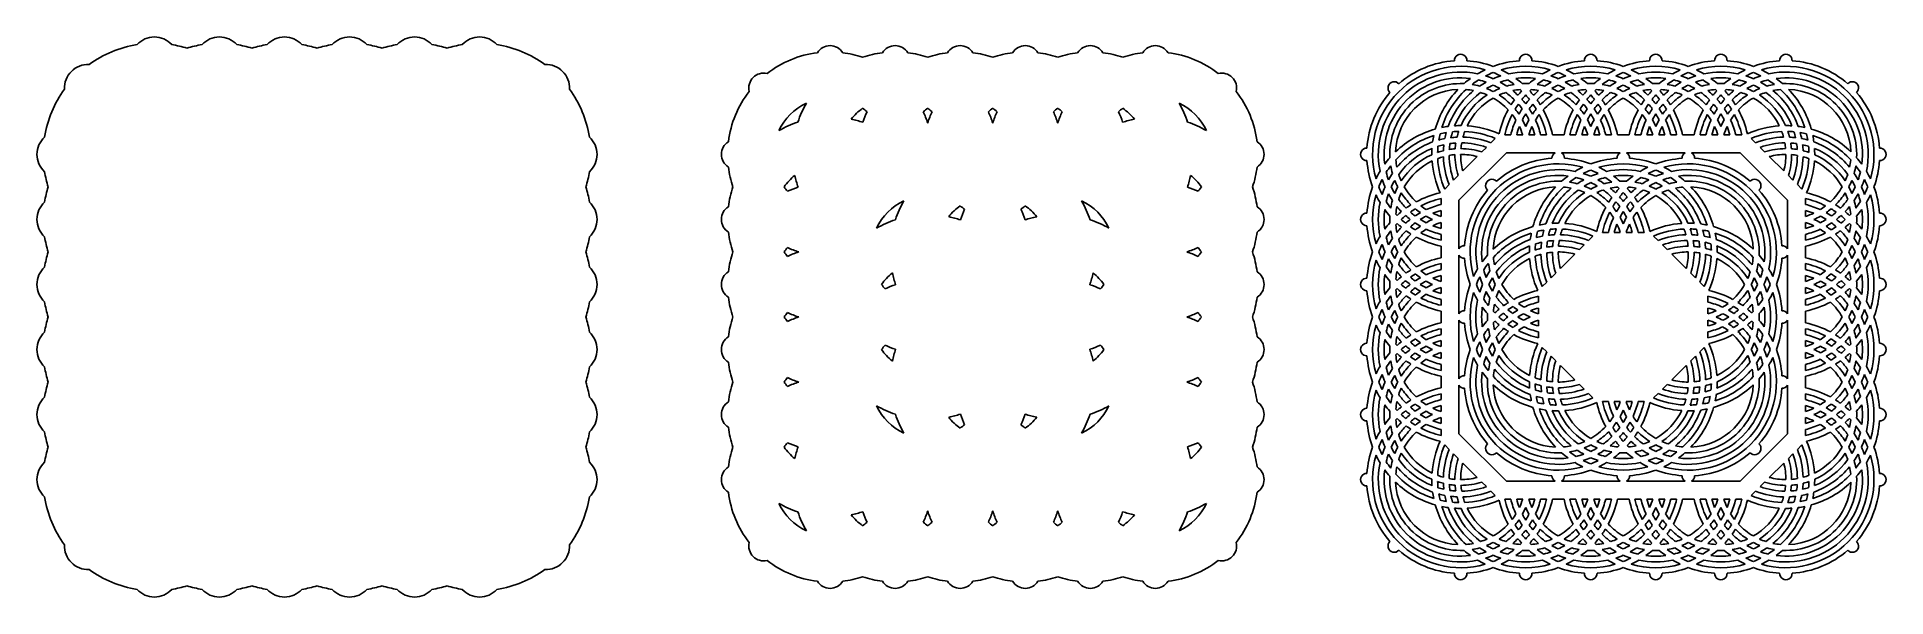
# Model space of a CAD drawing. Extents: x -292 to 350, y 432 to 626.
import ezdxf

# ---------------------------------------------------------------- set-up
doc = ezdxf.new("R2010")
doc.units = 0
doc.layers.get('0').update_dxf_attribs({"linetype": 'CONTINUOUS'})

msp = doc.modelspace()

# ---------------------------------------------------------------- linework, layer by layer
for p, q in [((212.506735, 589.694481), (214.03866, 591.226405)), ((217.345299, 592.485139), (219.400187, 592.485139)), ((221.463731, 592.485139), (223.538201, 592.485139)), ((225.626751, 592.485139), (227.70122, 592.485139)), ((229.764765, 592.485139), (231.819652, 592.485139)), ((233.867558, 592.485139), (237.883474, 592.485139)), ((239.931379, 592.485139), (241.986267, 592.485139)), ((244.049812, 592.485139), (246.124281, 592.485139)), ((248.212831, 592.485139), (250.287301, 592.485139)), ((252.350845, 592.485139), (254.405733, 592.485139)), ((256.453638, 592.485139), (260.469554, 592.485139)), ((264.572347, 592.485139), (262.51746, 592.485139)), ((268.710361, 592.485139), (266.635892, 592.485139)), ((272.873381, 592.485139), (270.798911, 592.485139)), ((276.991813, 592.485139), (274.936925, 592.485139)), ((283.055635, 592.485139), (279.039718, 592.485139)), ((287.158428, 592.485139), (285.10354, 592.485139)), ((291.296442, 592.485139), (289.221972, 592.485139)), ((295.459461, 592.485139), (293.384992, 592.485139)), ((299.577893, 592.485139), (297.523006, 592.485139)), ((304.416457, 589.694481), (302.884533, 591.226405)), ((201.408049, 569.82767), (217.865518, 586.285139)), ((202.744431, 579.932176), (207.761012, 584.948758)), ((209.375546, 586.563292), (210.954417, 588.142163)), ((217.865518, 586.285139), (234.78101, 586.285139)), ((236.970022, 586.285139), (257.36709, 586.285139)), ((259.556102, 586.285139), (279.95317, 586.285139)), ((282.142182, 586.285139), (299.057674, 586.285139)), ((315.515143, 569.82767), (299.057674, 586.285139)), ((307.547646, 586.563292), (305.968775, 588.142163)), ((314.178762, 579.932176), (309.16218, 584.948758)), ((199.551025, 576.738771), (201.129896, 578.317642)), ((317.372167, 576.738771), (315.793296, 578.317642)), ((196.466783, 573.654529), (197.998707, 575.186453)), ((320.456409, 573.654529), (318.924485, 575.186453)), ((195.208049, 568.293002), (195.208049, 570.347889)), ((195.208049, 564.154988), (195.208049, 566.229457)), ((201.408049, 569.82767), (201.408049, 552.912178)), ((315.515143, 569.82767), (315.515143, 552.912178)), ((321.715143, 568.293002), (321.715143, 570.347889)), ((321.715143, 564.154988), (321.715143, 566.229457)), ((195.208049, 559.991968), (195.208049, 562.066437)), ((253.279307, 558.606019), (251.224419, 558.606019)), ((257.417321, 558.606019), (255.342852, 558.606019)), ((261.580341, 558.606019), (259.505871, 558.606019)), ((265.698773, 558.606019), (263.643885, 558.606019)), ((321.715143, 559.991968), (321.715143, 562.066437)), ((195.208049, 555.873536), (195.208049, 557.928423)), ((195.208049, 549.809714), (195.208049, 553.825631)), ((243.254667, 552.684171), (244.833538, 554.263043)), ((246.385856, 555.815361), (247.91778, 557.347285)), ((270.537337, 555.815361), (269.005412, 557.347285)), ((273.668526, 552.684171), (272.089655, 554.263043)), ((321.715143, 555.873536), (321.715143, 557.928423)), ((321.715143, 549.809714), (321.715143, 553.825631)), ((195.208049, 545.706921), (195.208049, 547.761809)), ((201.408049, 550.723166), (201.408049, 530.326098)), ((236.623551, 546.053056), (241.640133, 551.069637)), ((280.299641, 546.053056), (275.28306, 551.069637)), ((315.515143, 550.723166), (315.515143, 530.326098)), ((321.715143, 545.706921), (321.715143, 547.761809)), ((195.208049, 541.568907), (195.208049, 543.643377)), ((195.208049, 537.405888), (195.208049, 539.480357)), ((230.345903, 539.775408), (231.877828, 541.307333)), ((233.430146, 542.859651), (235.009017, 544.438522)), ((283.493047, 542.859651), (281.914175, 544.438522)), ((286.577289, 539.775408), (285.045365, 541.307333)), ((321.715143, 541.568907), (321.715143, 543.643377)), ((321.715143, 537.405888), (321.715143, 539.480357)), ((195.208049, 533.287456), (195.208049, 535.342343)), ((229.087169, 534.413881), (229.087169, 536.468769)), ((287.836023, 534.413881), (287.836023, 536.468769)), ((321.715143, 533.287456), (321.715143, 535.342343)), ((195.208049, 527.223634), (195.208049, 531.23955)), ((201.408049, 528.137086), (201.408049, 507.740018)), ((229.087169, 530.275867), (229.087169, 532.350337)), ((229.087169, 526.112848), (229.087169, 528.187317)), ((287.836023, 530.275867), (287.836023, 532.350337)), ((287.836023, 526.112848), (287.836023, 528.187317)), ((315.515143, 528.137086), (315.515143, 507.740018)), ((321.715143, 531.23955), (321.715143, 527.223634)), ((195.208049, 525.175729), (195.208049, 523.120841)), ((195.208049, 521.057296), (195.208049, 518.982827)), ((229.087169, 521.994415), (229.087169, 524.049303)), ((287.836023, 521.994415), (287.836023, 524.049303)), ((321.715143, 525.175729), (321.715143, 523.120841)), ((321.715143, 521.057296), (321.715143, 518.982827)), ((195.208049, 516.894277), (195.208049, 514.819808)), ((230.345903, 518.687776), (231.877828, 517.155852)), ((233.430146, 515.603534), (235.009017, 514.024663)), ((283.493047, 515.603534), (281.914175, 514.024663)), ((286.577289, 518.687776), (285.045365, 517.155852)), ((321.715143, 516.894277), (321.715143, 514.819808)), ((195.208049, 512.756263), (195.208049, 510.701375)), ((195.208049, 508.65347), (195.208049, 504.637554)), ((236.623551, 512.410129), (241.640133, 507.393547)), ((280.299641, 512.410129), (275.28306, 507.393547)), ((321.715143, 512.756263), (321.715143, 510.701375)), ((321.715143, 508.65347), (321.715143, 504.637554)), ((195.208049, 502.589648), (195.208049, 500.534761)), ((201.408049, 505.551006), (201.408049, 488.635514)), ((243.254667, 505.779013), (244.833538, 504.200142)), ((246.385856, 502.647824), (247.91778, 501.115899)), ((270.537337, 502.647824), (269.005412, 501.115899)), ((273.668526, 505.779013), (272.089655, 504.200142)), ((315.515143, 505.551006), (315.515143, 488.635514)), ((321.715143, 502.589648), (321.715143, 500.534761)), ((195.208049, 498.471216), (195.208049, 496.396747)), ((253.279307, 499.857165), (251.224419, 499.857165)), ((257.417321, 499.857165), (255.342852, 499.857165)), ((261.580341, 499.857165), (259.505871, 499.857165)), ((265.698773, 499.857165), (263.643885, 499.857165)), ((321.715143, 498.471216), (321.715143, 496.396747)), ((195.208049, 494.308197), (195.208049, 492.233727)), ((195.208049, 490.170183), (195.208049, 488.115295)), ((201.408049, 488.635514), (217.865518, 472.178045)), ((315.515143, 488.635514), (299.057674, 472.178045)), ((321.715143, 494.308197), (321.715143, 492.233727)), ((321.715143, 490.170183), (321.715143, 488.115295)), ((196.466783, 484.808656), (197.998707, 483.276731)), ((199.551025, 481.724413), (201.129896, 480.145542)), ((317.372167, 481.724413), (315.793296, 480.145542)), ((320.456409, 484.808656), (318.924485, 483.276731)), ((202.744431, 478.531008), (207.761012, 473.514427)), ((314.178762, 478.531008), (309.16218, 473.514427)), ((209.375546, 471.899892), (210.954417, 470.321021)), ((212.506735, 468.768703), (214.03866, 467.236779)), ((217.865518, 472.178045), (234.78101, 472.178045)), ((236.970022, 472.178045), (257.36709, 472.178045)), ((259.556102, 472.178045), (279.95317, 472.178045)), ((282.142182, 472.178045), (299.057674, 472.178045)), ((304.416457, 468.768703), (302.884533, 467.236779)), ((307.547646, 471.899892), (305.968775, 470.321021)), ((217.345299, 465.978045), (219.400187, 465.978045)), ((221.463731, 465.978045), (223.538201, 465.978045)), ((225.626751, 465.978045), (227.70122, 465.978045)), ((229.764765, 465.978045), (231.819652, 465.978045)), ((233.867558, 465.978045), (237.883474, 465.978045)), ((239.931379, 465.978045), (241.986267, 465.978045)), ((244.049812, 465.978045), (246.124281, 465.978045)), ((248.212831, 465.978045), (250.287301, 465.978045)), ((252.350845, 465.978045), (254.405733, 465.978045)), ((256.453638, 465.978045), (260.469554, 465.978045)), ((264.572347, 465.978045), (262.51746, 465.978045)), ((268.710361, 465.978045), (266.635892, 465.978045)), ((272.873381, 465.978045), (270.798911, 465.978045)), ((276.991813, 465.978045), (274.936925, 465.978045)), ((283.055635, 465.978045), (279.039718, 465.978045)), ((287.158428, 465.978045), (285.10354, 465.978045)), ((291.296442, 465.978045), (289.221972, 465.978045)), ((295.459461, 465.978045), (293.384992, 465.978045)), ((299.577893, 465.978045), (297.523006, 465.978045))]:
    msp.add_line(p, q)
for centre, radius, start, end in [((-251.54102, 585.696793), 38.58608, 98.984852, 126.015148), ((-251.54102, 618.282873), 8.176594, 42.523853, 137.476147), ((-251.54102, 585.696793), 38.58608, 72.982046, 81.015148), ((-228.95494, 585.696793), 38.58608, 98.984852, 107.017954), ((-228.95494, 618.282873), 8.176594, 42.523853, 137.476147), ((-228.95494, 585.696793), 38.58608, 72.982046, 81.015148), ((-206.36886, 585.696793), 38.58608, 98.984852, 107.017954), ((-206.36886, 618.282873), 8.176594, 42.523853, 137.476147), ((-206.36886, 585.696793), 38.58608, 72.982046, 81.015148), ((-183.782779, 585.696793), 38.58608, 98.984852, 107.017954), ((-183.782779, 618.282873), 8.176594, 42.523853, 137.476147), ((-183.782779, 585.696793), 38.58608, 72.982046, 81.015148), ((-161.196699, 585.696793), 38.58608, 98.984852, 107.017954), ((-161.196699, 618.282873), 8.176594, 42.523853, 137.476147), ((-161.196699, 585.696793), 38.58608, 72.982046, 81.015148), ((-138.610619, 585.696793), 38.58608, 98.984852, 107.017954), ((-138.610619, 618.282873), 8.176594, 42.523853, 137.476147), ((-138.610619, 585.696793), 38.58608, 53.984852, 81.015148), ((-16.929418, 618.282873), 5.176594, 31.78809, 148.21191), ((5.656662, 618.282873), 5.176594, 31.78809, 148.21191), ((28.242742, 618.282873), 5.176594, 31.78809, 148.21191), ((50.828823, 618.282873), 5.176594, 31.78809, 148.21191), ((73.414903, 618.282873), 5.176594, 31.78809, 148.21191), ((96.000983, 618.282873), 5.176594, 31.78809, 148.21191), ((-274.582858, 608.738631), 8.176594, 87.523853, 182.476147), ((-115.568781, 608.738631), 8.176594, 357.523853, 92.476147), ((-16.929418, 585.696793), 35.58608, 97.102635, 127.897365), ((-16.929418, 585.696793), 35.58608, 71.497604, 82.897365), ((5.656662, 585.696793), 35.58608, 97.102635, 108.502396), ((5.656662, 585.696793), 35.58608, 71.497604, 82.897365), ((28.242742, 585.696793), 35.58608, 97.102635, 108.502396), ((28.242742, 585.696793), 35.58608, 71.497604, 82.897365), ((50.828823, 585.696793), 35.58608, 97.102635, 108.502396), ((50.828823, 585.696793), 35.58608, 71.497604, 82.897365), ((73.414903, 585.696793), 35.58608, 97.102635, 108.502396), ((73.414903, 585.696793), 35.58608, 71.497604, 82.897365), ((96.000983, 585.696793), 35.58608, 97.102635, 108.502396), ((96.000983, 585.696793), 35.58608, 52.102635, 82.897365), ((201.996396, 585.696793), 32.58608, 93.827795, 131.172205), ((201.996396, 618.282873), 2.176594, 358.086103, 181.913897), ((201.996396, 585.696793), 32.58608, 69.722932, 86.172205), ((224.582476, 585.696793), 32.58608, 93.827795, 110.277068), ((224.582476, 618.282873), 2.176594, 358.086103, 181.913897), ((224.582476, 585.696793), 32.58608, 69.722932, 86.172205), ((247.168556, 585.696793), 32.58608, 93.827795, 110.277068), ((247.168556, 618.282873), 2.176594, 358.086103, 181.913897), ((247.168556, 585.696793), 32.58608, 69.722932, 86.172205), ((269.754636, 585.696793), 32.58608, 93.827795, 110.277068), ((269.754636, 618.282873), 2.176594, 358.086103, 181.913897), ((269.754636, 585.696793), 32.58608, 69.722932, 86.172205), ((292.340717, 585.696793), 32.58608, 93.827795, 110.277068), ((292.340717, 618.282873), 2.176594, 358.086103, 181.913897), ((292.340717, 585.696793), 32.58608, 69.722932, 86.172205), ((314.926797, 585.696793), 32.58608, 93.827795, 110.277068), ((314.926797, 618.282873), 2.176594, 358.086103, 181.913897), ((314.926797, 585.696793), 32.58608, 48.827795, 86.172205), ((-39.971257, 608.738631), 5.176594, 76.78809, 193.21191), ((119.042821, 608.738631), 5.176594, 346.78809, 103.21191), ((201.996396, 585.696793), 30.58608, 73.872466, 196.127534), ((201.996396, 585.696793), 28.58608, 78.137546, 191.862454), ((201.996396, 585.696793), 26.58608, 82.57975, 187.42025), ((178.954557, 608.738631), 2.176594, 43.086103, 226.913897), ((201.996396, 585.696793), 24.58608, 87.277429, 182.722571), ((224.582476, 585.696793), 32.58608, 125.997773, 131.092908), ((224.582476, 585.696793), 30.58608, 122.326371, 127.503934), ((201.996396, 585.696793), 24.58608, 74.465426, 80.719874), ((224.582476, 585.696793), 32.58608, 115.619518, 120.849903), ((201.996396, 585.696793), 26.58608, 70.555606, 76.44671), ((224.582476, 585.696793), 28.58608, 118.718472, 124.039436), ((224.582476, 585.696793), 30.58608, 111.667617, 117.056992), ((201.996396, 585.696793), 28.58608, 66.730669, 72.337707), ((201.996396, 585.696793), 30.58608, 62.943008, 68.332383), ((224.582476, 585.696793), 28.58608, 107.662293, 113.269331), ((224.582476, 585.696793), 26.58608, 103.55329, 109.444394), ((201.996396, 585.696793), 28.58608, 55.960564, 61.281528), ((224.582476, 585.696793), 30.58608, 73.872466, 106.127534), ((201.996396, 585.696793), 32.58608, 59.150097, 64.380482), ((224.582476, 585.696793), 24.58608, 99.280126, 105.534574), ((201.996396, 585.696793), 30.58608, 52.496066, 57.673629), ((224.582476, 585.696793), 28.58608, 78.137546, 101.862454), ((224.582476, 585.696793), 26.58608, 82.57975, 97.42025), ((201.996396, 585.696793), 32.58608, 48.907092, 54.002227), ((224.582476, 585.696793), 24.58608, 87.277429, 92.722571), ((247.168556, 585.696793), 32.58608, 125.997773, 131.092908), ((247.168556, 585.696793), 30.58608, 122.326371, 127.503934), ((224.582476, 585.696793), 24.58608, 74.465426, 80.719874), ((247.168556, 585.696793), 32.58608, 115.619518, 120.849903), ((224.582476, 585.696793), 26.58608, 70.555606, 76.44671), ((247.168556, 585.696793), 28.58608, 118.718472, 124.039436), ((247.168556, 585.696793), 30.58608, 111.667617, 117.056992), ((224.582476, 585.696793), 28.58608, 66.730669, 72.337707), ((224.582476, 585.696793), 30.58608, 62.943008, 68.332383), ((247.168556, 585.696793), 28.58608, 107.662293, 113.269331), ((247.168556, 585.696793), 26.58608, 103.55329, 109.444394), ((224.582476, 585.696793), 28.58608, 55.960564, 61.281528), ((247.168556, 585.696793), 30.58608, 73.872466, 106.127534), ((224.582476, 585.696793), 32.58608, 59.150097, 64.380482), ((247.168556, 585.696793), 24.58608, 99.280126, 105.534574), ((224.582476, 585.696793), 30.58608, 52.496066, 57.673629), ((247.168556, 585.696793), 28.58608, 78.137546, 101.862454), ((247.168556, 585.696793), 26.58608, 82.57975, 97.42025), ((224.582476, 585.696793), 32.58608, 48.907092, 54.002227), ((247.168556, 585.696793), 24.58608, 87.277429, 92.722571), ((269.754636, 585.696793), 32.58608, 125.997773, 131.092908), ((269.754636, 585.696793), 30.58608, 122.326371, 127.503934), ((247.168556, 585.696793), 24.58608, 74.465426, 80.719874), ((269.754636, 585.696793), 32.58608, 115.619518, 120.849903), ((247.168556, 585.696793), 26.58608, 70.555606, 76.44671), ((269.754636, 585.696793), 28.58608, 118.718472, 124.039436), ((269.754636, 585.696793), 30.58608, 111.667617, 117.056992), ((247.168556, 585.696793), 28.58608, 66.730669, 72.337707), ((247.168556, 585.696793), 30.58608, 62.943008, 68.332383), ((269.754636, 585.696793), 28.58608, 107.662293, 113.269331), ((269.754636, 585.696793), 26.58608, 103.55329, 109.444394), ((247.168556, 585.696793), 28.58608, 55.960564, 61.281528), ((269.754636, 585.696793), 30.58608, 73.872466, 106.127534), ((247.168556, 585.696793), 32.58608, 59.150097, 64.380482), ((269.754636, 585.696793), 24.58608, 99.280126, 105.534574), ((247.168556, 585.696793), 30.58608, 52.496066, 57.673629), ((269.754636, 585.696793), 28.58608, 78.137546, 101.862454), ((269.754636, 585.696793), 26.58608, 82.57975, 97.42025), ((247.168556, 585.696793), 32.58608, 48.907092, 54.002227), ((269.754636, 585.696793), 24.58608, 87.277429, 92.722571), ((292.340717, 585.696793), 32.58608, 125.997773, 131.092908), ((269.754636, 585.696793), 24.58608, 74.465426, 80.719874), ((292.340717, 585.696793), 30.58608, 122.326371, 127.503934), ((292.340717, 585.696793), 32.58608, 115.619518, 120.849903), ((269.754636, 585.696793), 26.58608, 70.555606, 76.44671), ((292.340717, 585.696793), 28.58608, 118.718472, 124.039436), ((269.754636, 585.696793), 28.58608, 66.730669, 72.337707), ((292.340717, 585.696793), 30.58608, 111.667617, 117.056992), ((269.754636, 585.696793), 30.58608, 62.943008, 68.332383), ((292.340717, 585.696793), 28.58608, 107.662293, 113.269331), ((269.754636, 585.696793), 28.58608, 55.960564, 61.281528), ((292.340717, 585.696793), 26.58608, 103.55329, 109.444394), ((269.754636, 585.696793), 32.58608, 59.150097, 64.380482), ((292.340717, 585.696793), 30.58608, 73.872466, 106.127534), ((292.340717, 585.696793), 24.58608, 99.280126, 105.534574), ((269.754636, 585.696793), 30.58608, 52.496066, 57.673629), ((292.340717, 585.696793), 28.58608, 78.137546, 101.862454), ((292.340717, 585.696793), 26.58608, 82.57975, 97.42025), ((269.754636, 585.696793), 32.58608, 48.907092, 54.002227), ((292.340717, 585.696793), 24.58608, 87.277429, 92.722571), ((314.926797, 585.696793), 32.58608, 125.997773, 131.092908), ((314.926797, 585.696793), 30.58608, 122.326371, 127.503934), ((292.340717, 585.696793), 24.58608, 74.465426, 80.719874), ((314.926797, 585.696793), 32.58608, 115.619518, 120.849903), ((292.340717, 585.696793), 26.58608, 70.555606, 76.44671), ((314.926797, 585.696793), 28.58608, 118.718472, 124.039436), ((314.926797, 585.696793), 30.58608, 111.667617, 117.056992), ((292.340717, 585.696793), 28.58608, 66.730669, 72.337707), ((292.340717, 585.696793), 30.58608, 62.943008, 68.332383), ((314.926797, 585.696793), 28.58608, 107.662293, 113.269331), ((314.926797, 585.696793), 26.58608, 103.55329, 109.444394), ((292.340717, 585.696793), 28.58608, 55.960564, 61.281528), ((314.926797, 585.696793), 30.58608, 343.872466, 106.127534), ((292.340717, 585.696793), 32.58608, 59.150097, 64.380482), ((314.926797, 585.696793), 24.58608, 99.280126, 105.534574), ((292.340717, 585.696793), 30.58608, 52.496066, 57.673629), ((314.926797, 585.696793), 28.58608, 348.137546, 101.862454), ((314.926797, 585.696793), 26.58608, 352.57975, 97.42025), ((292.340717, 585.696793), 32.58608, 48.907092, 54.002227), ((314.926797, 585.696793), 24.58608, 357.277429, 92.722571), ((337.968635, 608.738631), 2.176594, 313.086103, 136.913897), ((-251.54102, 585.696793), 38.58608, 143.984852, 171.015148), ((-138.610619, 585.696793), 38.58608, 8.984852, 36.015148), ((-16.929418, 585.696793), 35.58608, 142.102635, 172.897365), ((96.000983, 585.696793), 35.58608, 7.102635, 37.897365), ((201.996396, 585.696793), 32.58608, 138.827795, 176.172205), ((201.996396, 585.696793), 22.58608, 92.336287, 177.663713), ((224.582476, 585.696793), 32.58608, 136.168144, 164.347825), ((224.582476, 585.696793), 30.58608, 132.617458, 162.225685), ((224.582476, 585.696793), 28.58608, 129.258868, 160.131687), ((224.582476, 585.696793), 26.58608, 126.054187, 158.059055), ((224.582476, 585.696793), 24.58608, 122.975138, 156.000768), ((201.996396, 585.696793), 22.58608, 78.517735, 85.234916), ((224.582476, 585.696793), 22.58608, 120, 153.949125), ((201.996396, 585.696793), 22.58608, 65.950275, 72.108375), ((224.582476, 585.696793), 26.58608, 115.136275, 120.663302), ((201.996396, 585.696793), 24.58608, 62.656339, 68.458513), ((201.996396, 585.696793), 26.58608, 59.336698, 64.863725), ((224.582476, 585.696793), 24.58608, 111.541487, 117.343661), ((201.996396, 585.696793), 22.58608, 43.145646, 60), ((224.582476, 585.696793), 22.58608, 107.891625, 114.049725), ((201.996396, 585.696793), 24.58608, 44.541724, 57.024862), ((201.996396, 585.696793), 26.58608, 45.433869, 53.945813), ((247.168556, 585.696793), 32.58608, 144.460726, 148.046876), ((224.582476, 585.696793), 22.58608, 94.765084, 101.482265), ((201.996396, 585.696793), 28.58608, 45.943914, 50.741132), ((247.168556, 585.696793), 32.58608, 137.394901, 140.917207), ((201.996396, 585.696793), 30.58608, 46.154152, 47.382542), ((247.168556, 585.696793), 30.58608, 137.598961, 141.377059), ((201.996396, 585.696793), 28.58608, 37.804429, 41.902385), ((201.996396, 585.696793), 30.58608, 38.622941, 42.401039), ((247.168556, 585.696793), 28.58608, 138.097615, 142.195571), ((247.168556, 585.696793), 30.58608, 132.617458, 133.845848), ((201.996396, 585.696793), 32.58608, 39.082793, 42.605099), ((224.582476, 585.696793), 22.58608, 78.517735, 85.234916), ((247.168556, 585.696793), 28.58608, 129.258868, 134.056086), ((247.168556, 585.696793), 26.58608, 126.054187, 134.566131), ((201.996396, 585.696793), 32.58608, 31.953124, 35.539274), ((247.168556, 585.696793), 24.58608, 122.975138, 135.458276), ((247.168556, 585.696793), 22.58608, 120, 136.854354), ((224.582476, 585.696793), 22.58608, 65.950275, 72.108375), ((247.168556, 585.696793), 26.58608, 115.136275, 120.663302), ((224.582476, 585.696793), 24.58608, 62.656339, 68.458513), ((224.582476, 585.696793), 26.58608, 59.336698, 64.863725), ((247.168556, 585.696793), 24.58608, 111.541487, 117.343661), ((224.582476, 585.696793), 22.58608, 43.145646, 60), ((247.168556, 585.696793), 22.58608, 107.891625, 114.049725), ((224.582476, 585.696793), 24.58608, 44.541724, 57.024862), ((224.582476, 585.696793), 26.58608, 45.433869, 53.945813), ((269.754636, 585.696793), 32.58608, 144.460726, 148.046876), ((247.168556, 585.696793), 22.58608, 94.765084, 101.482265), ((224.582476, 585.696793), 28.58608, 45.943914, 50.741132), ((269.754636, 585.696793), 32.58608, 137.394901, 140.917207), ((224.582476, 585.696793), 30.58608, 46.154152, 47.382542), ((269.754636, 585.696793), 30.58608, 137.598961, 141.377059), ((224.582476, 585.696793), 28.58608, 37.804429, 41.902385), ((224.582476, 585.696793), 30.58608, 38.622941, 42.401039), ((269.754636, 585.696793), 28.58608, 138.097615, 142.195571), ((269.754636, 585.696793), 30.58608, 132.617458, 133.845848), ((224.582476, 585.696793), 32.58608, 39.082793, 42.605099), ((247.168556, 585.696793), 22.58608, 78.517735, 85.234916), ((269.754636, 585.696793), 28.58608, 129.258868, 134.056086), ((269.754636, 585.696793), 26.58608, 126.054187, 134.566131), ((224.582476, 585.696793), 32.58608, 31.953124, 35.539274), ((269.754636, 585.696793), 24.58608, 122.975138, 135.458276), ((269.754636, 585.696793), 22.58608, 120, 136.854354), ((247.168556, 585.696793), 22.58608, 65.950275, 72.108375), ((269.754636, 585.696793), 26.58608, 115.136275, 120.663302), ((247.168556, 585.696793), 24.58608, 62.656339, 68.458513), ((247.168556, 585.696793), 26.58608, 59.336698, 64.863725), ((269.754636, 585.696793), 24.58608, 111.541487, 117.343661), ((247.168556, 585.696793), 22.58608, 43.145646, 60), ((269.754636, 585.696793), 22.58608, 107.891625, 114.049725), ((247.168556, 585.696793), 24.58608, 44.541724, 57.024862), ((247.168556, 585.696793), 26.58608, 45.433869, 53.945813), ((292.340717, 585.696793), 32.58608, 144.460726, 148.046876), ((269.754636, 585.696793), 22.58608, 94.765084, 101.482265), ((247.168556, 585.696793), 28.58608, 45.943914, 50.741132), ((292.340717, 585.696793), 32.58608, 137.394901, 140.917207), ((247.168556, 585.696793), 30.58608, 46.154152, 47.382542), ((247.168556, 585.696793), 28.58608, 37.804429, 41.902385), ((292.340717, 585.696793), 30.58608, 137.598961, 141.377059), ((247.168556, 585.696793), 30.58608, 38.622941, 42.401039), ((292.340717, 585.696793), 28.58608, 138.097615, 142.195571), ((292.340717, 585.696793), 30.58608, 132.617458, 133.845848), ((247.168556, 585.696793), 32.58608, 39.082793, 42.605099), ((269.754636, 585.696793), 22.58608, 78.517735, 85.234916), ((292.340717, 585.696793), 28.58608, 129.258868, 134.056086), ((247.168556, 585.696793), 32.58608, 31.953124, 35.539274), ((292.340717, 585.696793), 26.58608, 126.054187, 134.566131), ((292.340717, 585.696793), 24.58608, 122.975138, 135.458276), ((292.340717, 585.696793), 22.58608, 120, 136.854354), ((269.754636, 585.696793), 22.58608, 65.950275, 72.108375), ((269.754636, 585.696793), 24.58608, 62.656339, 68.458513), ((292.340717, 585.696793), 26.58608, 115.136275, 120.663302), ((269.754636, 585.696793), 26.58608, 59.336698, 64.863725), ((269.754636, 585.696793), 22.58608, 43.145646, 60), ((292.340717, 585.696793), 24.58608, 111.541487, 117.343661), ((269.754636, 585.696793), 24.58608, 44.541724, 57.024862), ((292.340717, 585.696793), 22.58608, 107.891625, 114.049725), ((269.754636, 585.696793), 26.58608, 45.433869, 53.945813), ((314.926797, 585.696793), 32.58608, 144.460726, 148.046876), ((269.754636, 585.696793), 28.58608, 45.943914, 50.741132), ((292.340717, 585.696793), 22.58608, 94.765084, 101.482265), ((314.926797, 585.696793), 32.58608, 137.394901, 140.917207), ((269.754636, 585.696793), 30.58608, 46.154152, 47.382542), ((269.754636, 585.696793), 28.58608, 37.804429, 41.902385), ((314.926797, 585.696793), 30.58608, 137.598961, 141.377059), ((269.754636, 585.696793), 30.58608, 38.622941, 42.401039), ((314.926797, 585.696793), 28.58608, 138.097615, 142.195571), ((314.926797, 585.696793), 30.58608, 132.617458, 133.845848), ((269.754636, 585.696793), 32.58608, 39.082793, 42.605099), ((292.340717, 585.696793), 22.58608, 78.517735, 85.234916), ((314.926797, 585.696793), 28.58608, 129.258868, 134.056086), ((269.754636, 585.696793), 32.58608, 31.953124, 35.539274), ((314.926797, 585.696793), 26.58608, 126.054187, 134.566131), ((314.926797, 585.696793), 24.58608, 122.975138, 135.458276), ((314.926797, 585.696793), 22.58608, 120, 136.854354), ((292.340717, 585.696793), 22.58608, 65.950275, 72.108375), ((314.926797, 585.696793), 26.58608, 115.136275, 120.663302), ((292.340717, 585.696793), 24.58608, 62.656339, 68.458513), ((292.340717, 585.696793), 26.58608, 59.336698, 64.863725), ((314.926797, 585.696793), 24.58608, 111.541487, 117.343661), ((292.340717, 585.696793), 22.58608, 26.050875, 60), ((314.926797, 585.696793), 22.58608, 107.891625, 114.049725), ((292.340717, 585.696793), 24.58608, 23.999232, 57.024862), ((292.340717, 585.696793), 26.58608, 21.940945, 53.945813), ((314.926797, 585.696793), 22.58608, 94.765084, 101.482265), ((292.340717, 585.696793), 28.58608, 19.868313, 50.741132), ((292.340717, 585.696793), 30.58608, 17.774315, 47.382542), ((314.926797, 585.696793), 22.58608, 2.336287, 87.663713), ((292.340717, 585.696793), 32.58608, 15.652175, 43.831856), ((314.926797, 585.696793), 32.58608, 3.827795, 41.172205), ((-16.929418, 585.696793), 19.58608, 114.908138, 155.091862), ((5.656662, 585.696793), 35.58608, 150.053482, 161.666247), ((5.656662, 585.696793), 19.58608, 125.210707, 141.309481), ((-16.929418, 563.110713), 35.58608, 71.362391, 78.165015), ((-16.929418, 585.696793), 19.58608, 49.133771, 54.789293), ((28.242742, 585.696793), 35.58608, 155.40361, 161.767711), ((28.242742, 585.696793), 19.58608, 125.210707, 130.866229), ((-16.929418, 585.696793), 35.58608, 17.81807, 24.59639), ((5.656662, 585.696793), 19.58608, 49.133771, 54.789293), ((50.828823, 585.696793), 35.58608, 155.40361, 162.18193), ((5.656662, 585.696793), 35.58608, 17.81807, 24.59639), ((50.828823, 585.696793), 19.58608, 125.210707, 130.866229), ((28.242742, 585.696793), 19.58608, 49.133771, 54.789293), ((73.414903, 585.696793), 35.58608, 155.40361, 162.18193), ((28.242742, 585.696793), 35.58608, 17.81807, 24.59639), ((73.414903, 585.696793), 19.58608, 125.210707, 130.866229), ((50.828823, 585.696793), 19.58608, 49.133771, 54.789293), ((96.000983, 585.696793), 35.58608, 155.40361, 162.18193), ((96.000983, 585.696793), 19.58608, 125.210707, 130.866229), ((50.828823, 585.696793), 35.58608, 18.232289, 24.59639), ((96.000983, 563.110713), 35.58608, 101.834985, 108.637609), ((73.414903, 585.696793), 19.58608, 38.690519, 54.789293), ((96.000983, 585.696793), 19.58608, 24.908138, 65.091862), ((73.414903, 585.696793), 35.58608, 18.333753, 29.946518), ((247.168556, 585.696793), 32.58608, 151.706124, 167.363944), ((247.168556, 585.696793), 30.58608, 153.174168, 167.176858), ((247.168556, 585.696793), 28.58608, 155.366603, 166.262713), ((201.996396, 585.696793), 22.58608, 31.839164, 37.670782), ((247.168556, 585.696793), 30.58608, 145.205401, 149.119572), ((201.996396, 585.696793), 24.58608, 34.623866, 39.680167), ((201.996396, 585.696793), 26.58608, 36.524261, 41.032805), ((247.168556, 585.696793), 28.58608, 146.390954, 150.746062), ((247.168556, 585.696793), 26.58608, 148.162251, 153.14531), ((201.996396, 585.696793), 24.58608, 23.27003, 29.240468), ((201.996396, 585.696793), 26.58608, 26.85469, 31.837749), ((247.168556, 585.696793), 24.58608, 150.759532, 156.72997), ((247.168556, 585.696793), 26.58608, 138.967195, 143.475739), ((201.996396, 585.696793), 28.58608, 29.253938, 33.609046), ((247.168556, 585.696793), 24.58608, 140.319833, 145.376134), ((201.996396, 585.696793), 30.58608, 30.880428, 34.794599), ((201.996396, 585.696793), 28.58608, 13.737287, 24.633397), ((247.168556, 585.696793), 22.58608, 142.329218, 148.160836), ((201.996396, 585.696793), 30.58608, 12.823142, 26.825832), ((201.996396, 585.696793), 32.58608, 12.023944, 28.293876), ((269.754636, 585.696793), 32.58608, 151.706124, 167.976056), ((269.754636, 585.696793), 30.58608, 153.174168, 167.176858), ((269.754636, 585.696793), 28.58608, 155.366603, 166.262713), ((224.582476, 585.696793), 22.58608, 31.839164, 37.670782), ((269.754636, 585.696793), 30.58608, 145.205401, 149.119572), ((224.582476, 585.696793), 24.58608, 34.623866, 39.680167), ((224.582476, 585.696793), 26.58608, 36.524261, 41.032805), ((269.754636, 585.696793), 28.58608, 146.390954, 150.746062), ((269.754636, 585.696793), 26.58608, 148.162251, 153.14531), ((224.582476, 585.696793), 24.58608, 23.27003, 29.240468), ((224.582476, 585.696793), 26.58608, 26.85469, 31.837749), ((269.754636, 585.696793), 24.58608, 150.759532, 156.72997), ((269.754636, 585.696793), 26.58608, 138.967195, 143.475739), ((224.582476, 585.696793), 28.58608, 29.253938, 33.609046), ((269.754636, 585.696793), 24.58608, 140.319833, 145.376134), ((224.582476, 585.696793), 30.58608, 30.880428, 34.794599), ((224.582476, 585.696793), 28.58608, 13.737287, 24.633397), ((269.754636, 585.696793), 22.58608, 142.329218, 148.160836), ((224.582476, 585.696793), 30.58608, 12.823142, 26.825832), ((224.582476, 585.696793), 32.58608, 12.023944, 28.293876), ((292.340717, 585.696793), 32.58608, 151.706124, 167.976056), ((292.340717, 585.696793), 30.58608, 153.174168, 167.176858), ((292.340717, 585.696793), 28.58608, 155.366603, 166.262713), ((247.168556, 585.696793), 22.58608, 31.839164, 37.670782), ((247.168556, 585.696793), 24.58608, 34.623866, 39.680167), ((292.340717, 585.696793), 30.58608, 145.205401, 149.119572), ((247.168556, 585.696793), 26.58608, 36.524261, 41.032805), ((292.340717, 585.696793), 28.58608, 146.390954, 150.746062), ((247.168556, 585.696793), 24.58608, 23.27003, 29.240468), ((292.340717, 585.696793), 26.58608, 148.162251, 153.14531), ((247.168556, 585.696793), 26.58608, 26.85469, 31.837749), ((292.340717, 585.696793), 24.58608, 150.759532, 156.72997), ((247.168556, 585.696793), 28.58608, 29.253938, 33.609046), ((292.340717, 585.696793), 26.58608, 138.967195, 143.475739), ((292.340717, 585.696793), 24.58608, 140.319833, 145.376134), ((247.168556, 585.696793), 30.58608, 30.880428, 34.794599), ((247.168556, 585.696793), 28.58608, 13.737287, 24.633397), ((292.340717, 585.696793), 22.58608, 142.329218, 148.160836), ((247.168556, 585.696793), 30.58608, 12.823142, 26.825832), ((247.168556, 585.696793), 32.58608, 12.023944, 28.293876), ((314.926797, 585.696793), 32.58608, 151.706124, 167.976056), ((314.926797, 585.696793), 30.58608, 153.174168, 167.176858), ((314.926797, 585.696793), 28.58608, 155.366603, 166.262713), ((269.754636, 585.696793), 22.58608, 31.839164, 37.670782), ((269.754636, 585.696793), 24.58608, 34.623866, 39.680167), ((314.926797, 585.696793), 30.58608, 145.205401, 149.119572), ((269.754636, 585.696793), 26.58608, 36.524261, 41.032805), ((314.926797, 585.696793), 28.58608, 146.390954, 150.746062), ((269.754636, 585.696793), 24.58608, 23.27003, 29.240468), ((314.926797, 585.696793), 26.58608, 148.162251, 153.14531), ((269.754636, 585.696793), 26.58608, 26.85469, 31.837749), ((314.926797, 585.696793), 24.58608, 150.759532, 156.72997), ((269.754636, 585.696793), 28.58608, 29.253938, 33.609046), ((314.926797, 585.696793), 26.58608, 138.967195, 143.475739), ((314.926797, 585.696793), 24.58608, 140.319833, 145.376134), ((269.754636, 585.696793), 30.58608, 30.880428, 34.794599), ((269.754636, 585.696793), 28.58608, 13.737287, 24.633397), ((314.926797, 585.696793), 22.58608, 142.329218, 148.160836), ((269.754636, 585.696793), 30.58608, 12.823142, 26.825832), ((269.754636, 585.696793), 32.58608, 12.636056, 28.293876), ((-284.1271, 585.696793), 8.176594, 132.523853, 227.476147), ((-106.024539, 585.696793), 8.176594, 312.523853, 47.476147), ((-16.929418, 563.110713), 35.58608, 108.333753, 119.946518), ((96.000983, 563.110713), 35.58608, 60.053482, 71.666247), ((201.996396, 563.110713), 32.58608, 105.652175, 133.831856), ((201.996396, 563.110713), 30.58608, 107.774315, 137.382542), ((224.582476, 585.696793), 32.58608, 168.422125, 172.419989), ((224.582476, 585.696793), 30.58608, 166.477126, 170.642459), ((201.996396, 563.110713), 28.58608, 101.034717, 105.403701), ((201.996396, 563.110713), 30.58608, 99.357541, 103.522874), ((201.996396, 563.110713), 32.58608, 97.580011, 101.577875), ((224.582476, 585.696793), 28.58608, 164.596299, 168.965283), ((224.582476, 585.696793), 26.58608, 162.779484, 167.39477), ((201.996396, 563.110713), 28.58608, 92.533601, 96.748503), ((201.996396, 563.110713), 30.58608, 91.244935, 95.267936), ((201.996396, 563.110713), 32.58608, 89.779432, 93.649788), ((224.582476, 585.696793), 24.58608, 161.028747, 165.942002), ((224.582476, 585.696793), 22.58608, 159.348968, 164.62448), ((201.996396, 563.110713), 28.58608, 68.427802, 88.379521), ((201.996396, 563.110713), 30.58608, 66.81401, 87.280404), ((201.996396, 563.110713), 32.58608, 65.766158, 85.962006), ((247.168556, 585.696793), 26.58608, 158.659472, 165.206586), ((201.996396, 585.696793), 22.58608, 17.490907, 25.363446), ((247.168556, 585.696793), 22.58608, 154.636554, 162.509093), ((201.996396, 585.696793), 26.58608, 14.793414, 21.340528), ((269.754636, 585.696793), 26.58608, 158.659472, 165.206586), ((224.582476, 585.696793), 22.58608, 17.490907, 25.363446), ((269.754636, 585.696793), 22.58608, 154.636554, 162.509093), ((224.582476, 585.696793), 26.58608, 14.793414, 21.340528), ((292.340717, 585.696793), 26.58608, 158.659472, 165.206586), ((247.168556, 585.696793), 22.58608, 17.490907, 25.363446), ((292.340717, 585.696793), 22.58608, 154.636554, 162.509093), ((247.168556, 585.696793), 26.58608, 14.793414, 21.340528), ((314.926797, 585.696793), 26.58608, 158.659472, 165.206586), ((269.754636, 585.696793), 22.58608, 17.490907, 25.363446), ((314.926797, 585.696793), 22.58608, 154.636554, 162.509093), ((269.754636, 585.696793), 26.58608, 14.793414, 21.340528), ((314.926797, 563.110713), 32.58608, 94.037994, 114.233842), ((314.926797, 563.110713), 30.58608, 92.719596, 113.18599), ((314.926797, 563.110713), 28.58608, 91.620479, 111.572198), ((292.340717, 585.696793), 22.58608, 15.37552, 20.651032), ((314.926797, 563.110713), 32.58608, 86.350212, 90.220568), ((292.340717, 585.696793), 24.58608, 14.057998, 18.971253), ((314.926797, 563.110713), 30.58608, 84.732064, 88.755065), ((314.926797, 563.110713), 28.58608, 83.251497, 87.466399), ((292.340717, 585.696793), 26.58608, 12.60523, 17.220516), ((314.926797, 563.110713), 32.58608, 78.422125, 82.419989), ((292.340717, 585.696793), 28.58608, 11.034717, 15.403701), ((314.926797, 563.110713), 30.58608, 76.477126, 80.642459), ((314.926797, 563.110713), 28.58608, 74.596299, 78.965283), ((292.340717, 585.696793), 30.58608, 9.357541, 13.522874), ((314.926797, 563.110713), 32.58608, 46.168144, 74.347825), ((314.926797, 563.110713), 30.58608, 42.617458, 72.225685), ((292.340717, 585.696793), 32.58608, 7.580011, 11.577875), ((-49.515499, 585.696793), 5.176594, 121.78809, 238.21191), ((128.587063, 585.696793), 5.176594, 301.78809, 58.21191), ((169.410315, 585.696793), 2.176594, 88.086103, 271.913897), ((201.996396, 563.110713), 32.58608, 138.907092, 144.002227), ((201.996396, 563.110713), 28.58608, 109.868313, 140.741132), ((201.996396, 563.110713), 26.58608, 111.940945, 143.945813), ((201.996396, 563.110713), 24.58608, 113.999232, 147.024862), ((224.582476, 585.696793), 32.58608, 176.350212, 180.220568), ((224.582476, 585.696793), 30.58608, 174.732064, 178.755065), ((201.996396, 563.110713), 24.58608, 104.057998, 108.971253), ((201.996396, 563.110713), 22.58608, 105.37552, 110.651032), ((224.582476, 585.696793), 30.58608, 182.719596, 203.18599), ((201.996396, 563.110713), 26.58608, 102.60523, 107.220516), ((224.582476, 585.696793), 28.58608, 181.620479, 201.572198), ((224.582476, 585.696793), 28.58608, 173.251497, 177.466399), ((201.996396, 563.110713), 22.58608, 95.079794, 100.194738), ((224.582476, 585.696793), 26.58608, 180.768516, 199.690799), ((224.582476, 585.696793), 26.58608, 171.921428, 176.374541), ((201.996396, 563.110713), 24.58608, 94.489614, 99.237638), ((201.996396, 563.110713), 26.58608, 93.625459, 98.078572), ((224.582476, 585.696793), 24.58608, 180.206732, 197.46573), ((224.582476, 585.696793), 24.58608, 170.762362, 175.510386), ((201.996396, 563.110713), 22.58608, 75.212861, 90), ((224.582476, 585.696793), 22.58608, 180, 194.787139), ((224.582476, 585.696793), 22.58608, 169.805262, 174.920206), ((201.996396, 563.110713), 24.58608, 72.53427, 89.793268), ((201.996396, 563.110713), 26.58608, 70.309201, 89.231484), ((235.875516, 551.817672), 32.58608, 93.827795, 131.172205), ((235.875516, 584.403753), 2.176594, 120.188915, 181.913897), ((235.875516, 584.403753), 2.176594, 358.086103, 59.811085), ((235.875516, 551.817672), 32.58608, 69.722932, 86.172205), ((258.461596, 551.817672), 32.58608, 93.827795, 110.277068), ((258.461596, 584.403753), 2.176594, 120.188915, 181.913897), ((258.461596, 584.403753), 2.176594, 358.086103, 59.811085), ((258.461596, 551.817672), 32.58608, 69.722932, 86.172205), ((281.047676, 551.817672), 32.58608, 93.827795, 110.277068), ((281.047676, 584.403753), 2.176594, 120.188915, 181.913897), ((281.047676, 584.403753), 2.176594, 358.086103, 59.811085), ((281.047676, 551.817672), 32.58608, 48.827795, 86.172205), ((314.926797, 563.110713), 26.58608, 90.768516, 109.690799), ((314.926797, 563.110713), 24.58608, 90.206732, 107.46573), ((314.926797, 563.110713), 22.58608, 90, 104.787139), ((292.340717, 585.696793), 22.58608, 345.212861, 0), ((292.340717, 585.696793), 22.58608, 5.079794, 10.194738), ((292.340717, 585.696793), 24.58608, 342.53427, 359.793268), ((314.926797, 563.110713), 26.58608, 81.921428, 86.374541), ((292.340717, 585.696793), 24.58608, 4.489614, 9.237638), ((314.926797, 563.110713), 24.58608, 80.762362, 85.510386), ((314.926797, 563.110713), 22.58608, 79.805262, 84.920206), ((292.340717, 585.696793), 26.58608, 340.309201, 359.231484), ((292.340717, 585.696793), 26.58608, 3.625459, 8.078572), ((292.340717, 585.696793), 28.58608, 338.427802, 358.379521), ((292.340717, 585.696793), 30.58608, 336.81401, 357.280404), ((314.926797, 563.110713), 26.58608, 72.779484, 77.39477), ((292.340717, 585.696793), 28.58608, 2.533601, 6.748503), ((314.926797, 563.110713), 24.58608, 71.028747, 75.942002), ((314.926797, 563.110713), 22.58608, 69.348968, 74.62448), ((292.340717, 585.696793), 30.58608, 1.244935, 5.267936), ((314.926797, 563.110713), 28.58608, 39.258868, 70.131687), ((314.926797, 563.110713), 26.58608, 36.054187, 68.059055), ((292.340717, 585.696793), 32.58608, 359.779432, 3.649788), ((314.926797, 563.110713), 24.58608, 32.975138, 66.000768), ((314.926797, 563.110713), 32.58608, 35.997773, 41.092908), ((347.512877, 585.696793), 2.176594, 268.086103, 91.913897), ((-251.54102, 585.696793), 38.58608, 188.984852, 197.017954), ((-138.610619, 585.696793), 38.58608, 342.982046, 351.015148), ((-16.929418, 585.696793), 35.58608, 187.102635, 198.502396), ((-16.929418, 563.110713), 19.58608, 128.690519, 144.789293), ((5.656662, 585.696793), 35.58608, 191.834985, 198.637609), ((73.414903, 585.696793), 35.58608, 341.362391, 348.165015), ((96.000983, 563.110713), 19.58608, 35.210707, 51.309481), ((96.000983, 585.696793), 35.58608, 341.497604, 352.897365), ((201.996396, 585.696793), 32.58608, 183.827795, 200.277068), ((201.996396, 563.110713), 32.58608, 149.150097, 154.380482), ((201.996396, 563.110713), 30.58608, 142.496066, 147.673629), ((201.996396, 585.696793), 26.58608, 193.55329, 199.444394), ((201.996396, 563.110713), 28.58608, 145.960564, 151.281528), ((201.996396, 585.696793), 24.58608, 189.280126, 195.534574), ((201.996396, 585.696793), 22.58608, 184.765084, 191.482265), ((201.996396, 585.696793), 22.58608, 197.891625, 204.049725), ((201.996396, 563.110713), 22.58608, 116.050875, 150), ((224.582476, 585.696793), 32.58608, 184.037994, 204.233842), ((235.875516, 551.817672), 30.58608, 73.872466, 196.127534), ((235.875516, 551.817672), 28.58608, 78.137546, 191.862454), ((235.875516, 551.817672), 26.58608, 82.57975, 187.42025), ((258.461596, 551.817672), 32.58608, 125.997773, 131.092908), ((258.461596, 551.817672), 32.58608, 115.619518, 120.849903), ((258.461596, 551.817672), 30.58608, 111.667617, 117.056992), ((235.875516, 551.817672), 28.58608, 66.730669, 72.337707), ((235.875516, 551.817672), 30.58608, 62.943008, 68.332383), ((258.461596, 551.817672), 28.58608, 107.662293, 113.269331), ((258.461596, 551.817672), 30.58608, 73.872466, 106.127534), ((235.875516, 551.817672), 32.58608, 59.150097, 64.380482), ((258.461596, 551.817672), 28.58608, 78.137546, 101.862454), ((258.461596, 551.817672), 26.58608, 82.57975, 97.42025), ((235.875516, 551.817672), 32.58608, 48.907092, 54.002227), ((281.047676, 551.817672), 32.58608, 125.997773, 131.092908), ((281.047676, 551.817672), 32.58608, 115.619518, 120.849903), ((281.047676, 551.817672), 30.58608, 111.667617, 117.056992), ((258.461596, 551.817672), 28.58608, 66.730669, 72.337707), ((258.461596, 551.817672), 30.58608, 62.943008, 68.332383), ((281.047676, 551.817672), 28.58608, 107.662293, 113.269331), ((281.047676, 551.817672), 30.58608, 343.872466, 106.127534), ((258.461596, 551.817672), 32.58608, 59.150097, 64.380482), ((281.047676, 551.817672), 28.58608, 348.137546, 101.862454), ((281.047676, 551.817672), 26.58608, 352.57975, 97.42025), ((258.461596, 551.817672), 32.58608, 48.907092, 54.002227), ((292.340717, 585.696793), 32.58608, 335.766158, 355.962006), ((314.926797, 563.110713), 22.58608, 30, 63.949125), ((314.926797, 585.696793), 22.58608, 335.950275, 342.108375), ((314.926797, 585.696793), 22.58608, 348.517735, 355.234916), ((314.926797, 585.696793), 24.58608, 344.465426, 350.719874), ((314.926797, 563.110713), 28.58608, 28.718472, 34.039436), ((314.926797, 563.110713), 30.58608, 32.326371, 37.503934), ((314.926797, 585.696793), 26.58608, 340.555606, 346.44671), ((314.926797, 563.110713), 32.58608, 25.619518, 30.849903), ((314.926797, 585.696793), 32.58608, 339.722932, 356.172205), ((-251.54102, 563.110713), 38.58608, 162.982046, 171.015148), ((-138.610619, 563.110713), 38.58608, 8.984852, 17.017954), ((-16.929418, 563.110713), 35.58608, 161.497604, 172.897365), ((-16.929418, 585.696793), 19.58608, 215.210707, 220.866229), ((-16.929418, 540.524632), 35.58608, 108.232289, 114.59639), ((96.000983, 540.524632), 35.58608, 65.40361, 71.767711), ((96.000983, 585.696793), 19.58608, 319.133771, 324.789293), ((96.000983, 563.110713), 35.58608, 7.102635, 18.502396), ((201.996396, 563.110713), 32.58608, 159.722932, 176.172205), ((201.996396, 563.110713), 30.58608, 163.872466, 196.127534), ((201.996396, 585.696793), 32.58608, 205.619518, 210.849903), ((201.996396, 563.110713), 30.58608, 152.943008, 158.332383), ((201.996396, 585.696793), 30.58608, 201.667617, 207.056992), ((201.996396, 585.696793), 28.58608, 197.662293, 203.269331), ((201.996396, 563.110713), 28.58608, 156.730669, 162.337707), ((201.996396, 563.110713), 26.58608, 160.555606, 166.44671), ((201.996396, 585.696793), 28.58608, 208.718472, 214.039436), ((201.996396, 563.110713), 26.58608, 149.336698, 154.863725), ((201.996396, 585.696793), 26.58608, 205.136275, 210.663302), ((201.996396, 585.696793), 24.58608, 201.541487, 207.343661), ((201.996396, 563.110713), 24.58608, 152.656339, 158.458513), ((201.996396, 563.110713), 22.58608, 155.950275, 162.108375), ((201.996396, 585.696793), 24.58608, 212.975138, 225.458276), ((201.996396, 585.696793), 22.58608, 210, 226.854354), ((201.996396, 540.524632), 32.58608, 102.636056, 118.293876), ((235.875516, 551.817672), 32.58608, 138.827795, 176.172205), ((212.833678, 574.859511), 2.176594, 43.086103, 226.913897), ((235.875516, 551.817672), 24.58608, 87.277429, 182.722571), ((235.875516, 551.817672), 22.58608, 92.336287, 177.663713), ((258.461596, 551.817672), 32.58608, 136.168144, 164.347825), ((258.461596, 551.817672), 30.58608, 132.617458, 162.225685), ((258.461596, 551.817672), 28.58608, 129.258868, 160.131687), ((258.461596, 551.817672), 26.58608, 126.054187, 158.059055), ((258.461596, 551.817672), 24.58608, 122.975138, 156.000768), ((235.875516, 551.817672), 22.58608, 78.517735, 85.234916), ((258.461596, 551.817672), 22.58608, 120, 153.949125), ((258.461596, 551.817672), 30.58608, 122.326371, 127.503934), ((235.875516, 551.817672), 24.58608, 74.465426, 80.719874), ((235.875516, 551.817672), 26.58608, 70.555606, 76.44671), ((258.461596, 551.817672), 28.58608, 118.718472, 124.039436), ((235.875516, 551.817672), 22.58608, 65.950275, 72.108375), ((258.461596, 551.817672), 26.58608, 115.136275, 120.663302), ((235.875516, 551.817672), 24.58608, 62.656339, 68.458513), ((235.875516, 551.817672), 26.58608, 59.336698, 64.863725), ((258.461596, 551.817672), 24.58608, 111.541487, 117.343661), ((235.875516, 551.817672), 22.58608, 43.145646, 60), ((258.461596, 551.817672), 22.58608, 107.891625, 114.049725), ((235.875516, 551.817672), 24.58608, 44.541724, 57.024862), ((258.461596, 551.817672), 26.58608, 103.55329, 109.444394), ((235.875516, 551.817672), 28.58608, 55.960564, 61.281528), ((235.875516, 551.817672), 26.58608, 45.433869, 53.945813), ((258.461596, 551.817672), 24.58608, 99.280126, 105.534574), ((235.875516, 551.817672), 30.58608, 52.496066, 57.673629), ((258.461596, 551.817672), 22.58608, 94.765084, 101.482265), ((235.875516, 551.817672), 28.58608, 45.943914, 50.741132), ((281.047676, 551.817672), 32.58608, 137.394901, 140.917207), ((235.875516, 551.817672), 30.58608, 46.154152, 47.382542), ((281.047676, 551.817672), 30.58608, 137.598961, 141.377059), ((258.461596, 551.817672), 24.58608, 87.277429, 92.722571), ((235.875516, 551.817672), 30.58608, 38.622941, 42.401039), ((281.047676, 551.817672), 30.58608, 132.617458, 133.845848), ((235.875516, 551.817672), 32.58608, 39.082793, 42.605099), ((258.461596, 551.817672), 22.58608, 78.517735, 85.234916), ((281.047676, 551.817672), 28.58608, 129.258868, 134.056086), ((281.047676, 551.817672), 26.58608, 126.054187, 134.566131), ((281.047676, 551.817672), 30.58608, 122.326371, 127.503934), ((258.461596, 551.817672), 24.58608, 74.465426, 80.719874), ((281.047676, 551.817672), 24.58608, 122.975138, 135.458276), ((281.047676, 551.817672), 22.58608, 120, 136.854354), ((258.461596, 551.817672), 26.58608, 70.555606, 76.44671), ((281.047676, 551.817672), 28.58608, 118.718472, 124.039436), ((258.461596, 551.817672), 22.58608, 65.950275, 72.108375), ((281.047676, 551.817672), 26.58608, 115.136275, 120.663302), ((258.461596, 551.817672), 24.58608, 62.656339, 68.458513), ((258.461596, 551.817672), 26.58608, 59.336698, 64.863725), ((281.047676, 551.817672), 24.58608, 111.541487, 117.343661), ((258.461596, 551.817672), 22.58608, 26.050875, 60), ((281.047676, 551.817672), 22.58608, 107.891625, 114.049725), ((258.461596, 551.817672), 24.58608, 23.999232, 57.024862), ((281.047676, 551.817672), 26.58608, 103.55329, 109.444394), ((258.461596, 551.817672), 28.58608, 55.960564, 61.281528), ((258.461596, 551.817672), 26.58608, 21.940945, 53.945813), ((281.047676, 551.817672), 24.58608, 99.280126, 105.534574), ((258.461596, 551.817672), 30.58608, 52.496066, 57.673629), ((281.047676, 551.817672), 22.58608, 94.765084, 101.482265), ((258.461596, 551.817672), 28.58608, 19.868313, 50.741132), ((258.461596, 551.817672), 30.58608, 17.774315, 47.382542), ((281.047676, 551.817672), 24.58608, 357.277429, 92.722571), ((281.047676, 551.817672), 22.58608, 2.336287, 87.663713), ((258.461596, 551.817672), 32.58608, 15.652175, 43.831856), ((304.089515, 574.859511), 2.176594, 313.086103, 136.913897), ((281.047676, 551.817672), 32.58608, 3.827795, 41.172205), ((314.926797, 540.524632), 32.58608, 61.706124, 77.363944), ((314.926797, 585.696793), 22.58608, 313.145646, 330), ((314.926797, 585.696793), 24.58608, 314.541724, 327.024862), ((314.926797, 563.110713), 22.58608, 17.891625, 24.049725), ((314.926797, 585.696793), 24.58608, 332.656339, 338.458513), ((314.926797, 563.110713), 24.58608, 21.541487, 27.343661), ((314.926797, 563.110713), 26.58608, 25.136275, 30.663302), ((314.926797, 585.696793), 26.58608, 329.336698, 334.863725), ((314.926797, 585.696793), 28.58608, 325.960564, 331.281528), ((314.926797, 563.110713), 26.58608, 13.55329, 19.444394), ((314.926797, 585.696793), 28.58608, 336.730669, 342.337707), ((314.926797, 563.110713), 28.58608, 17.662293, 23.269331), ((314.926797, 563.110713), 30.58608, 21.667617, 27.056992), ((314.926797, 585.696793), 30.58608, 332.943008, 338.332383), ((314.926797, 585.696793), 32.58608, 329.150097, 334.380482), ((314.926797, 563.110713), 30.58608, 343.872466, 16.127534), ((314.926797, 563.110713), 32.58608, 3.827795, 20.277068), ((-284.1271, 563.110713), 8.176594, 132.523853, 227.476147), ((-106.024539, 563.110713), 8.176594, 312.523853, 47.476147), ((-49.515499, 563.110713), 5.176594, 121.78809, 238.21191), ((16.949702, 551.817672), 19.58608, 114.908138, 155.091862), ((39.535782, 551.817672), 35.58608, 150.053482, 161.666247), ((39.535782, 551.817672), 19.58608, 125.210707, 141.309481), ((16.949702, 551.817672), 19.58608, 49.133771, 54.789293), ((62.121863, 551.817672), 35.58608, 155.40361, 161.767711), ((16.949702, 551.817672), 35.58608, 18.232289, 24.59639), ((62.121863, 551.817672), 19.58608, 125.210707, 130.866229), ((39.535782, 551.817672), 19.58608, 38.690519, 54.789293), ((39.535782, 551.817672), 35.58608, 18.333753, 29.946518), ((62.121863, 551.817672), 19.58608, 24.908138, 65.091862), ((128.587063, 563.110713), 5.176594, 301.78809, 58.21191), ((169.410315, 563.110713), 2.176594, 88.086103, 271.913897), ((201.996396, 563.110713), 28.58608, 168.137546, 191.862454), ((201.996396, 563.110713), 26.58608, 172.57975, 187.42025), ((201.996396, 585.696793), 32.58608, 215.997773, 221.092908), ((201.996396, 585.696793), 30.58608, 212.326371, 217.503934), ((201.996396, 563.110713), 24.58608, 164.465426, 170.719874), ((201.996396, 563.110713), 22.58608, 168.517735, 175.234916), ((201.996396, 585.696793), 30.58608, 222.617458, 223.845848), ((201.996396, 585.696793), 28.58608, 219.258868, 224.056086), ((201.996396, 540.524632), 32.58608, 129.082793, 132.605099), ((201.996396, 585.696793), 26.58608, 216.054187, 224.566131), ((201.996396, 540.524632), 32.58608, 121.953124, 125.539274), ((201.996396, 540.524632), 30.58608, 120.880428, 124.794599), ((201.996396, 585.696793), 26.58608, 228.967195, 233.475739), ((201.996396, 540.524632), 28.58608, 119.253938, 123.609046), ((201.996396, 585.696793), 24.58608, 230.319833, 235.376134), ((201.996396, 540.524632), 30.58608, 102.823142, 116.825832), ((201.996396, 585.696793), 22.58608, 232.329218, 238.160836), ((201.996396, 540.524632), 28.58608, 103.737287, 114.633397), ((201.996396, 540.524632), 26.58608, 104.793414, 111.340528), ((201.996396, 585.696793), 22.58608, 244.636554, 252.509093), ((281.047676, 551.817672), 32.58608, 151.706124, 167.363944), ((281.047676, 551.817672), 30.58608, 153.174168, 167.176858), ((281.047676, 551.817672), 32.58608, 144.460726, 148.046876), ((235.875516, 551.817672), 22.58608, 31.839164, 37.670782), ((281.047676, 551.817672), 30.58608, 145.205401, 149.119572), ((235.875516, 551.817672), 24.58608, 34.623866, 39.680167), ((235.875516, 551.817672), 26.58608, 36.524261, 41.032805), ((281.047676, 551.817672), 28.58608, 146.390954, 150.746062), ((235.875516, 551.817672), 28.58608, 37.804429, 41.902385), ((281.047676, 551.817672), 26.58608, 148.162251, 153.14531), ((281.047676, 551.817672), 28.58608, 138.097615, 142.195571), ((235.875516, 551.817672), 26.58608, 26.85469, 31.837749), ((281.047676, 551.817672), 26.58608, 138.967195, 143.475739), ((235.875516, 551.817672), 28.58608, 29.253938, 33.609046), ((281.047676, 551.817672), 24.58608, 140.319833, 145.376134), ((235.875516, 551.817672), 30.58608, 30.880428, 34.794599), ((281.047676, 551.817672), 22.58608, 142.329218, 148.160836), ((235.875516, 551.817672), 32.58608, 31.953124, 35.539274), ((235.875516, 551.817672), 30.58608, 12.823142, 26.825832), ((235.875516, 551.817672), 32.58608, 12.636056, 28.293876), ((314.926797, 540.524632), 30.58608, 63.174168, 77.176858), ((314.926797, 540.524632), 28.58608, 65.366603, 76.262713), ((314.926797, 540.524632), 26.58608, 68.659472, 75.206586), ((314.926797, 585.696793), 22.58608, 287.490907, 295.363446), ((314.926797, 585.696793), 22.58608, 301.839164, 307.670782), ((314.926797, 585.696793), 24.58608, 304.623866, 309.680167), ((314.926797, 540.524632), 28.58608, 56.390954, 60.746062), ((314.926797, 540.524632), 30.58608, 55.205401, 59.119572), ((314.926797, 585.696793), 26.58608, 306.524261, 311.032805), ((314.926797, 540.524632), 32.58608, 54.460726, 58.046876), ((314.926797, 585.696793), 26.58608, 315.433869, 323.945813), ((314.926797, 585.696793), 28.58608, 315.943914, 320.741132), ((314.926797, 540.524632), 32.58608, 47.394901, 50.917207), ((314.926797, 585.696793), 30.58608, 316.154152, 317.382542), ((314.926797, 563.110713), 22.58608, 4.765084, 11.482265), ((314.926797, 563.110713), 24.58608, 9.280126, 15.534574), ((314.926797, 585.696793), 30.58608, 322.496066, 327.673629), ((314.926797, 585.696793), 32.58608, 318.907092, 324.002227), ((314.926797, 563.110713), 26.58608, 352.57975, 7.42025), ((314.926797, 563.110713), 28.58608, 348.137546, 11.862454), ((347.512877, 563.110713), 2.176594, 268.086103, 91.913897), ((-16.929418, 563.110713), 35.58608, 187.102635, 198.502396), ((16.949702, 529.231592), 35.58608, 108.333753, 119.946518), ((16.949702, 529.231592), 35.58608, 71.362391, 78.165015), ((62.121863, 529.231592), 35.58608, 101.834985, 108.637609), ((62.121863, 529.231592), 35.58608, 60.053482, 71.666247), ((96.000983, 563.110713), 35.58608, 341.497604, 352.897365), ((201.996396, 563.110713), 32.58608, 183.827795, 200.277068), ((201.996396, 540.524632), 32.58608, 138.907092, 144.002227), ((201.996396, 540.524632), 30.58608, 142.496066, 147.673629), ((201.996396, 563.110713), 24.58608, 177.277429, 182.722571), ((201.996396, 563.110713), 24.58608, 189.280126, 195.534574), ((201.996396, 540.524632), 30.58608, 136.154152, 137.382542), ((201.996396, 563.110713), 22.58608, 184.765084, 191.482265), ((201.996396, 540.524632), 28.58608, 135.943914, 140.741132), ((201.996396, 585.696793), 32.58608, 227.394901, 230.917207), ((201.996396, 540.524632), 26.58608, 135.433869, 143.945813), ((201.996396, 540.524632), 30.58608, 128.622941, 132.401039), ((201.996396, 585.696793), 30.58608, 227.598961, 231.377059), ((201.996396, 585.696793), 28.58608, 228.097615, 232.195571), ((201.996396, 540.524632), 28.58608, 127.804429, 131.902385), ((201.996396, 585.696793), 32.58608, 234.460726, 238.046876), ((201.996396, 540.524632), 26.58608, 126.524261, 131.032805), ((201.996396, 585.696793), 30.58608, 235.205401, 239.119572), ((201.996396, 585.696793), 28.58608, 236.390954, 240.746062), ((201.996396, 540.524632), 24.58608, 124.623866, 129.680167), ((201.996396, 540.524632), 26.58608, 116.85469, 121.837749), ((201.996396, 585.696793), 26.58608, 238.162251, 243.14531), ((201.996396, 540.524632), 22.58608, 121.839164, 127.670782), ((201.996396, 585.696793), 24.58608, 240.759532, 246.72997), ((201.996396, 540.524632), 24.58608, 113.27003, 119.240468), ((201.996396, 585.696793), 28.58608, 245.366603, 256.262713), ((201.996396, 540.524632), 22.58608, 107.490907, 115.363446), ((201.996396, 585.696793), 26.58608, 248.659472, 255.206586), ((235.875516, 529.231592), 32.58608, 105.652175, 133.831856), ((258.461596, 551.817672), 30.58608, 166.477126, 170.642459), ((235.875516, 529.231592), 30.58608, 99.357541, 103.522874), ((235.875516, 529.231592), 32.58608, 97.580011, 101.577875), ((258.461596, 551.817672), 28.58608, 164.596299, 168.965283), ((258.461596, 551.817672), 26.58608, 162.779484, 167.39477), ((235.875516, 529.231592), 30.58608, 91.244935, 95.267936), ((235.875516, 529.231592), 32.58608, 89.779432, 93.649788), ((258.461596, 551.817672), 24.58608, 161.028747, 165.942002), ((258.461596, 551.817672), 22.58608, 159.348968, 164.62448), ((235.875516, 529.231592), 30.58608, 66.81401, 87.280404), ((235.875516, 529.231592), 32.58608, 65.766158, 85.962006), ((281.047676, 551.817672), 28.58608, 155.366603, 166.262713), ((281.047676, 551.817672), 26.58608, 158.659472, 165.206586), ((235.875516, 551.817672), 22.58608, 17.490907, 25.363446), ((235.875516, 551.817672), 24.58608, 23.27003, 29.240468), ((281.047676, 551.817672), 24.58608, 150.759532, 156.72997), ((281.047676, 551.817672), 22.58608, 154.636554, 162.509093), ((235.875516, 551.817672), 26.58608, 14.793414, 21.340528), ((235.875516, 551.817672), 28.58608, 13.737287, 24.633397), ((281.047676, 529.231592), 32.58608, 94.037994, 114.233842), ((281.047676, 529.231592), 30.58608, 92.719596, 113.18599), ((258.461596, 551.817672), 22.58608, 15.37552, 20.651032), ((281.047676, 529.231592), 32.58608, 86.350212, 90.220568), ((258.461596, 551.817672), 24.58608, 14.057998, 18.971253), ((281.047676, 529.231592), 30.58608, 84.732064, 88.755065), ((258.461596, 551.817672), 26.58608, 12.60523, 17.220516), ((281.047676, 529.231592), 32.58608, 78.422125, 82.419989), ((258.461596, 551.817672), 28.58608, 11.034717, 15.403701), ((281.047676, 529.231592), 30.58608, 76.477126, 80.642459), ((258.461596, 551.817672), 30.58608, 9.357541, 13.522874), ((281.047676, 529.231592), 32.58608, 46.168144, 74.347825), ((314.926797, 540.524632), 22.58608, 64.636554, 72.509093), ((314.926797, 585.696793), 26.58608, 284.793414, 291.340528), ((314.926797, 585.696793), 28.58608, 283.737287, 294.633397), ((314.926797, 585.696793), 24.58608, 293.27003, 299.240468), ((314.926797, 540.524632), 24.58608, 60.759532, 66.72997), ((314.926797, 540.524632), 22.58608, 52.329218, 58.160836), ((314.926797, 540.524632), 26.58608, 58.162251, 63.14531), ((314.926797, 585.696793), 26.58608, 296.85469, 301.837749), ((314.926797, 585.696793), 28.58608, 299.253938, 303.609046), ((314.926797, 540.524632), 24.58608, 50.319833, 55.376134), ((314.926797, 585.696793), 30.58608, 300.880428, 304.794599), ((314.926797, 540.524632), 26.58608, 48.967195, 53.475739), ((314.926797, 585.696793), 32.58608, 301.953124, 305.539274), ((314.926797, 585.696793), 28.58608, 307.804429, 311.902385), ((314.926797, 540.524632), 28.58608, 48.097615, 52.195571), ((314.926797, 540.524632), 26.58608, 36.054187, 44.566131), ((314.926797, 540.524632), 30.58608, 47.598961, 51.377059), ((314.926797, 585.696793), 30.58608, 308.622941, 312.401039), ((314.926797, 585.696793), 32.58608, 309.082793, 312.605099), ((314.926797, 540.524632), 28.58608, 39.258868, 44.056086), ((314.926797, 540.524632), 30.58608, 42.617458, 43.845848), ((314.926797, 563.110713), 22.58608, 348.517735, 355.234916), ((314.926797, 563.110713), 24.58608, 344.465426, 350.719874), ((314.926797, 540.524632), 30.58608, 32.326371, 37.503934), ((314.926797, 563.110713), 24.58608, 357.277429, 2.722571), ((314.926797, 540.524632), 32.58608, 35.997773, 41.092908), ((314.926797, 563.110713), 32.58608, 339.722932, 356.172205), ((-251.54102, 563.110713), 38.58608, 188.984852, 197.017954), ((-138.610619, 563.110713), 38.58608, 342.982046, 351.015148), ((-16.929418, 540.524632), 19.58608, 139.133771, 144.789293), ((-16.929418, 585.696793), 35.58608, 245.40361, 252.18193), ((96.000983, 585.696793), 35.58608, 287.81807, 294.59639), ((96.000983, 540.524632), 19.58608, 35.210707, 40.866229), ((201.996396, 540.524632), 32.58608, 149.150097, 154.380482), ((201.996396, 540.524632), 30.58608, 152.943008, 158.332383), ((201.996396, 563.110713), 28.58608, 197.662293, 203.269331), ((201.996396, 563.110713), 26.58608, 193.55329, 199.444394), ((201.996396, 540.524632), 28.58608, 145.960564, 151.281528), ((201.996396, 540.524632), 26.58608, 149.336698, 154.863725), ((201.996396, 563.110713), 24.58608, 201.541487, 207.343661), ((201.996396, 563.110713), 22.58608, 197.891625, 204.049725), ((201.996396, 540.524632), 24.58608, 134.541724, 147.024862), ((201.996396, 540.524632), 22.58608, 133.145646, 150), ((201.996396, 585.696793), 32.58608, 241.706124, 257.976056), ((201.996396, 585.696793), 30.58608, 243.174168, 257.176858), ((203.289436, 551.817672), 2.176594, 88.086103, 149.811085), ((235.875516, 529.231592), 30.58608, 107.774315, 137.382542), ((235.875516, 529.231592), 28.58608, 109.868313, 140.741132), ((235.875516, 529.231592), 26.58608, 111.940945, 143.945813), ((258.461596, 551.817672), 32.58608, 176.350212, 180.220568), ((258.461596, 551.817672), 32.58608, 168.422125, 172.419989), ((258.461596, 551.817672), 30.58608, 174.732064, 178.755065), ((235.875516, 529.231592), 24.58608, 104.057998, 108.971253), ((235.875516, 529.231592), 26.58608, 102.60523, 107.220516), ((235.875516, 529.231592), 28.58608, 101.034717, 105.403701), ((258.461596, 551.817672), 28.58608, 173.251497, 177.466399), ((258.461596, 551.817672), 26.58608, 171.921428, 176.374541), ((235.875516, 529.231592), 24.58608, 94.489614, 99.237638), ((235.875516, 529.231592), 26.58608, 93.625459, 98.078572), ((235.875516, 529.231592), 28.58608, 92.533601, 96.748503), ((258.461596, 551.817672), 24.58608, 170.762362, 175.510386), ((258.461596, 551.817672), 22.58608, 169.805262, 174.920206), ((235.875516, 529.231592), 24.58608, 72.53427, 89.793268), ((235.875516, 529.231592), 26.58608, 70.309201, 89.231484), ((235.875516, 529.231592), 28.58608, 68.427802, 88.379521), ((281.047676, 529.231592), 28.58608, 91.620479, 111.572198), ((281.047676, 529.231592), 26.58608, 90.768516, 109.690799), ((281.047676, 529.231592), 24.58608, 90.206732, 107.46573), ((258.461596, 551.817672), 22.58608, 5.079794, 10.194738), ((281.047676, 529.231592), 28.58608, 83.251497, 87.466399), ((258.461596, 551.817672), 24.58608, 4.489614, 9.237638), ((281.047676, 529.231592), 26.58608, 81.921428, 86.374541), ((281.047676, 529.231592), 24.58608, 80.762362, 85.510386), ((258.461596, 551.817672), 26.58608, 3.625459, 8.078572), ((281.047676, 529.231592), 28.58608, 74.596299, 78.965283), ((281.047676, 529.231592), 26.58608, 72.779484, 77.39477), ((258.461596, 551.817672), 28.58608, 2.533601, 6.748503), ((281.047676, 529.231592), 24.58608, 71.028747, 75.942002), ((258.461596, 551.817672), 30.58608, 1.244935, 5.267936), ((281.047676, 529.231592), 30.58608, 42.617458, 72.225685), ((258.461596, 551.817672), 32.58608, 7.580011, 11.577875), ((281.047676, 529.231592), 28.58608, 39.258868, 70.131687), ((281.047676, 529.231592), 26.58608, 36.054187, 68.059055), ((258.461596, 551.817672), 32.58608, 359.779432, 3.649788), ((313.633757, 551.817672), 2.176594, 30.188915, 91.913897), ((314.926797, 585.696793), 30.58608, 282.823142, 296.825832), ((314.926797, 585.696793), 32.58608, 282.023944, 298.293876), ((314.926797, 540.524632), 22.58608, 30, 46.854354), ((314.926797, 540.524632), 24.58608, 32.975138, 45.458276), ((314.926797, 563.110713), 22.58608, 335.950275, 342.108375), ((314.926797, 563.110713), 24.58608, 332.656339, 338.458513), ((314.926797, 540.524632), 26.58608, 25.136275, 30.663302), ((314.926797, 540.524632), 28.58608, 28.718472, 34.039436), ((314.926797, 563.110713), 26.58608, 340.555606, 346.44671), ((314.926797, 563.110713), 28.58608, 336.730669, 342.337707), ((314.926797, 540.524632), 30.58608, 21.667617, 27.056992), ((314.926797, 540.524632), 32.58608, 25.619518, 30.849903), ((-284.1271, 540.524632), 8.176594, 132.523853, 227.476147), ((-251.54102, 540.524632), 38.58608, 162.982046, 171.015148), ((-138.610619, 540.524632), 38.58608, 8.984852, 17.017954), ((-106.024539, 540.524632), 8.176594, 312.523853, 47.476147), ((-16.929418, 540.524632), 35.58608, 161.497604, 172.897365), ((-16.929418, 563.110713), 19.58608, 215.210707, 220.866229), ((-16.929418, 517.938552), 35.58608, 107.81807, 114.59639), ((96.000983, 517.938552), 35.58608, 65.40361, 72.18193), ((96.000983, 563.110713), 19.58608, 319.133771, 324.789293), ((96.000983, 540.524632), 35.58608, 7.102635, 18.502396), ((201.996396, 540.524632), 32.58608, 159.722932, 176.172205), ((201.996396, 540.524632), 30.58608, 163.872466, 196.127534), ((201.996396, 563.110713), 32.58608, 205.619518, 210.849903), ((201.996396, 540.524632), 28.58608, 168.137546, 191.862454), ((201.996396, 563.110713), 30.58608, 201.667617, 207.056992), ((201.996396, 540.524632), 28.58608, 156.730669, 162.337707), ((201.996396, 540.524632), 26.58608, 160.555606, 166.44671), ((201.996396, 563.110713), 30.58608, 212.326371, 217.503934), ((201.996396, 563.110713), 28.58608, 208.718472, 214.039436), ((201.996396, 540.524632), 24.58608, 164.465426, 170.719874), ((201.996396, 563.110713), 26.58608, 205.136275, 210.663302), ((201.996396, 540.524632), 24.58608, 152.656339, 158.458513), ((201.996396, 540.524632), 22.58608, 155.950275, 162.108375), ((201.996396, 563.110713), 26.58608, 216.054187, 224.566131), ((201.996396, 563.110713), 24.58608, 212.975138, 225.458276), ((201.996396, 563.110713), 22.58608, 210, 226.854354), ((201.996396, 517.938552), 32.58608, 102.023944, 118.293876), ((201.996396, 517.938552), 30.58608, 102.823142, 116.825832), ((201.996396, 517.938552), 28.58608, 103.737287, 114.633397), ((203.289436, 551.817672), 2.176594, 210.188915, 271.913897), ((235.875516, 551.817672), 32.58608, 183.827795, 200.277068), ((235.875516, 529.231592), 32.58608, 149.150097, 154.380482), ((235.875516, 529.231592), 32.58608, 138.907092, 144.002227), ((235.875516, 529.231592), 30.58608, 142.496066, 147.673629), ((235.875516, 551.817672), 24.58608, 189.280126, 195.534574), ((235.875516, 551.817672), 22.58608, 184.765084, 191.482265), ((235.875516, 529.231592), 24.58608, 113.999232, 147.024862), ((235.875516, 529.231592), 22.58608, 116.050875, 150), ((258.461596, 551.817672), 32.58608, 184.037994, 204.233842), ((235.875516, 529.231592), 22.58608, 105.37552, 110.651032), ((258.461596, 551.817672), 30.58608, 182.719596, 203.18599), ((258.461596, 551.817672), 28.58608, 181.620479, 201.572198), ((235.875516, 529.231592), 22.58608, 95.079794, 100.194738), ((258.461596, 551.817672), 26.58608, 180.768516, 199.690799), ((258.461596, 551.817672), 24.58608, 180.206732, 197.46573), ((258.461596, 551.817672), 22.58608, 180, 194.787139), ((235.875516, 529.231592), 22.58608, 75.212861, 90), ((281.047676, 529.231592), 22.58608, 90, 104.787139), ((258.461596, 551.817672), 22.58608, 345.212861, 0), ((258.461596, 551.817672), 24.58608, 342.53427, 359.793268), ((281.047676, 529.231592), 22.58608, 79.805262, 84.920206), ((258.461596, 551.817672), 26.58608, 340.309201, 359.231484), ((258.461596, 551.817672), 28.58608, 338.427802, 358.379521), ((258.461596, 551.817672), 30.58608, 336.81401, 357.280404), ((281.047676, 529.231592), 22.58608, 69.348968, 74.62448), ((258.461596, 551.817672), 32.58608, 335.766158, 355.962006), ((281.047676, 529.231592), 22.58608, 30, 63.949125), ((281.047676, 529.231592), 24.58608, 32.975138, 66.000768), ((281.047676, 551.817672), 22.58608, 348.517735, 355.234916), ((281.047676, 551.817672), 24.58608, 344.465426, 350.719874), ((281.047676, 529.231592), 30.58608, 32.326371, 37.503934), ((281.047676, 529.231592), 32.58608, 35.997773, 41.092908), ((281.047676, 529.231592), 32.58608, 25.619518, 30.849903), ((281.047676, 551.817672), 32.58608, 339.722932, 356.172205), ((313.633757, 551.817672), 2.176594, 268.086103, 329.811085), ((314.926797, 517.938552), 30.58608, 63.174168, 77.176858), ((314.926797, 517.938552), 32.58608, 61.706124, 77.976056), ((314.926797, 517.938552), 28.58608, 65.366603, 76.262713), ((314.926797, 563.110713), 22.58608, 313.145646, 330), ((314.926797, 563.110713), 24.58608, 314.541724, 327.024862), ((314.926797, 563.110713), 26.58608, 315.433869, 323.945813), ((314.926797, 540.524632), 22.58608, 17.891625, 24.049725), ((314.926797, 540.524632), 24.58608, 21.541487, 27.343661), ((314.926797, 563.110713), 26.58608, 329.336698, 334.863725), ((314.926797, 563.110713), 28.58608, 325.960564, 331.281528), ((314.926797, 540.524632), 24.58608, 9.280126, 15.534574), ((314.926797, 563.110713), 30.58608, 322.496066, 327.673629), ((314.926797, 540.524632), 26.58608, 13.55329, 19.444394), ((314.926797, 540.524632), 28.58608, 17.662293, 23.269331), ((314.926797, 563.110713), 30.58608, 332.943008, 338.332383), ((314.926797, 563.110713), 32.58608, 329.150097, 334.380482), ((314.926797, 540.524632), 28.58608, 348.137546, 11.862454), ((314.926797, 540.524632), 30.58608, 343.872466, 16.127534), ((314.926797, 540.524632), 32.58608, 3.827795, 20.277068), ((-49.515499, 540.524632), 5.176594, 121.78809, 238.21191), ((16.949702, 529.231592), 19.58608, 128.690519, 144.789293), ((16.949702, 551.817672), 19.58608, 215.210707, 220.866229), ((16.949702, 506.645512), 35.58608, 108.232289, 114.59639), ((39.535782, 551.817672), 35.58608, 191.834985, 198.637609), ((39.535782, 551.817672), 35.58608, 341.362391, 348.165015), ((62.121863, 506.645512), 35.58608, 65.40361, 71.767711), ((62.121863, 529.231592), 19.58608, 35.210707, 51.309481), ((62.121863, 551.817672), 19.58608, 319.133771, 324.789293), ((128.587063, 540.524632), 5.176594, 301.78809, 58.21191), ((169.410315, 540.524632), 2.176594, 88.086103, 271.913897), ((201.996396, 540.524632), 26.58608, 172.57975, 187.42025), ((201.996396, 563.110713), 32.58608, 215.997773, 221.092908), ((201.996396, 517.938552), 32.58608, 138.907092, 144.002227), ((201.996396, 540.524632), 24.58608, 177.277429, 182.722571), ((201.996396, 540.524632), 22.58608, 168.517735, 175.234916), ((201.996396, 563.110713), 30.58608, 222.617458, 223.845848), ((201.996396, 563.110713), 28.58608, 219.258868, 224.056086), ((201.996396, 517.938552), 32.58608, 129.082793, 132.605099), ((201.996396, 517.938552), 30.58608, 128.622941, 132.401039), ((201.996396, 563.110713), 30.58608, 227.598961, 231.377059), ((201.996396, 563.110713), 28.58608, 228.097615, 232.195571), ((201.996396, 517.938552), 28.58608, 127.804429, 131.902385), ((201.996396, 517.938552), 32.58608, 121.953124, 125.539274), ((201.996396, 517.938552), 30.58608, 120.880428, 124.794599), ((201.996396, 563.110713), 26.58608, 228.967195, 233.475739), ((201.996396, 517.938552), 26.58608, 126.524261, 131.032805), ((201.996396, 517.938552), 28.58608, 119.253938, 123.609046), ((201.996396, 563.110713), 28.58608, 236.390954, 240.746062), ((201.996396, 563.110713), 24.58608, 230.319833, 235.376134), ((201.996396, 517.938552), 26.58608, 116.85469, 121.837749), ((201.996396, 563.110713), 26.58608, 238.162251, 243.14531), ((201.996396, 563.110713), 22.58608, 232.329218, 238.160836), ((201.996396, 563.110713), 24.58608, 240.759532, 246.72997), ((201.996396, 517.938552), 24.58608, 113.27003, 119.240468), ((201.996396, 517.938552), 26.58608, 104.793414, 111.340528), ((201.996396, 563.110713), 22.58608, 244.636554, 252.509093), ((201.996396, 517.938552), 22.58608, 107.490907, 115.363446), ((235.875516, 529.231592), 32.58608, 159.722932, 176.172205), ((235.875516, 529.231592), 30.58608, 152.943008, 158.332383), ((235.875516, 551.817672), 30.58608, 201.667617, 207.056992), ((235.875516, 551.817672), 28.58608, 197.662293, 203.269331), ((235.875516, 529.231592), 28.58608, 156.730669, 162.337707), ((235.875516, 551.817672), 26.58608, 193.55329, 199.444394), ((235.875516, 529.231592), 28.58608, 145.960564, 151.281528), ((235.875516, 529.231592), 26.58608, 149.336698, 154.863725), ((235.875516, 551.817672), 26.58608, 205.136275, 210.663302), ((235.875516, 551.817672), 24.58608, 201.541487, 207.343661), ((235.875516, 529.231592), 24.58608, 152.656339, 158.458513), ((235.875516, 551.817672), 22.58608, 197.891625, 204.049725), ((235.875516, 551.817672), 22.58608, 210, 226.854354), ((281.047676, 551.817672), 22.58608, 313.145646, 330), ((281.047676, 551.817672), 22.58608, 335.950275, 342.108375), ((281.047676, 551.817672), 24.58608, 332.656339, 338.458513), ((281.047676, 529.231592), 24.58608, 21.541487, 27.343661), ((281.047676, 529.231592), 26.58608, 25.136275, 30.663302), ((281.047676, 551.817672), 26.58608, 329.336698, 334.863725), ((281.047676, 529.231592), 28.58608, 28.718472, 34.039436), ((281.047676, 551.817672), 26.58608, 340.555606, 346.44671), ((281.047676, 551.817672), 28.58608, 336.730669, 342.337707), ((281.047676, 529.231592), 28.58608, 17.662293, 23.269331), ((281.047676, 529.231592), 30.58608, 21.667617, 27.056992), ((281.047676, 551.817672), 30.58608, 332.943008, 338.332383), ((281.047676, 529.231592), 32.58608, 3.827795, 20.277068), ((314.926797, 517.938552), 26.58608, 68.659472, 75.206586), ((314.926797, 563.110713), 22.58608, 287.490907, 295.363446), ((314.926797, 517.938552), 22.58608, 64.636554, 72.509093), ((314.926797, 563.110713), 24.58608, 293.27003, 299.240468), ((314.926797, 517.938552), 24.58608, 60.759532, 66.72997), ((314.926797, 563.110713), 22.58608, 301.839164, 307.670782), ((314.926797, 517.938552), 26.58608, 58.162251, 63.14531), ((314.926797, 563.110713), 26.58608, 296.85469, 301.837749), ((314.926797, 563.110713), 24.58608, 304.623866, 309.680167), ((314.926797, 517.938552), 28.58608, 56.390954, 60.746062), ((314.926797, 563.110713), 28.58608, 299.253938, 303.609046), ((314.926797, 517.938552), 30.58608, 55.205401, 59.119572), ((314.926797, 563.110713), 26.58608, 306.524261, 311.032805), ((314.926797, 517.938552), 26.58608, 48.967195, 53.475739), ((314.926797, 517.938552), 32.58608, 54.460726, 58.046876), ((314.926797, 563.110713), 28.58608, 307.804429, 311.902385), ((314.926797, 517.938552), 28.58608, 48.097615, 52.195571), ((314.926797, 517.938552), 30.58608, 47.598961, 51.377059), ((314.926797, 563.110713), 30.58608, 308.622941, 312.401039), ((314.926797, 563.110713), 28.58608, 315.943914, 320.741132), ((314.926797, 517.938552), 32.58608, 47.394901, 50.917207), ((314.926797, 563.110713), 30.58608, 316.154152, 317.382542), ((314.926797, 540.524632), 22.58608, 4.765084, 11.482265), ((314.926797, 563.110713), 32.58608, 318.907092, 324.002227), ((314.926797, 540.524632), 24.58608, 357.277429, 2.722571), ((314.926797, 517.938552), 32.58608, 35.997773, 41.092908), ((314.926797, 540.524632), 26.58608, 352.57975, 7.42025), ((347.512877, 540.524632), 2.176594, 268.086103, 91.913897), ((-251.54102, 540.524632), 38.58608, 188.984852, 197.017954), ((-138.610619, 540.524632), 38.58608, 342.982046, 351.015148), ((-16.929418, 540.524632), 35.58608, 187.102635, 198.502396), ((96.000983, 540.524632), 35.58608, 341.497604, 352.897365), ((201.996396, 540.524632), 32.58608, 183.827795, 200.277068), ((201.996396, 517.938552), 32.58608, 149.150097, 154.380482), ((201.996396, 517.938552), 30.58608, 142.496066, 147.673629), ((201.996396, 540.524632), 26.58608, 193.55329, 199.444394), ((201.996396, 517.938552), 28.58608, 145.960564, 151.281528), ((201.996396, 540.524632), 24.58608, 189.280126, 195.534574), ((201.996396, 517.938552), 30.58608, 136.154152, 137.382542), ((201.996396, 540.524632), 22.58608, 184.765084, 191.482265), ((201.996396, 517.938552), 28.58608, 135.943914, 140.741132), ((201.996396, 563.110713), 32.58608, 227.394901, 230.917207), ((201.996396, 517.938552), 26.58608, 135.433869, 143.945813), ((201.996396, 540.524632), 22.58608, 197.891625, 204.049725), ((201.996396, 517.938552), 24.58608, 134.541724, 147.024862), ((201.996396, 517.938552), 22.58608, 133.145646, 150), ((201.996396, 563.110713), 32.58608, 234.460726, 238.046876), ((201.996396, 563.110713), 30.58608, 235.205401, 239.119572), ((201.996396, 517.938552), 24.58608, 124.623866, 129.680167), ((201.996396, 563.110713), 32.58608, 241.706124, 257.976056), ((201.996396, 517.938552), 22.58608, 121.839164, 127.670782), ((201.996396, 563.110713), 30.58608, 243.174168, 257.176858), ((201.996396, 563.110713), 28.58608, 245.366603, 256.262713), ((201.996396, 563.110713), 26.58608, 248.659472, 255.206586), ((235.875516, 529.231592), 30.58608, 163.872466, 196.127534), ((235.875516, 551.817672), 32.58608, 205.619518, 210.849903), ((235.875516, 529.231592), 28.58608, 168.137546, 191.862454), ((235.875516, 529.231592), 26.58608, 160.555606, 166.44671), ((235.875516, 551.817672), 30.58608, 212.326371, 217.503934), ((235.875516, 551.817672), 28.58608, 208.718472, 214.039436), ((235.875516, 529.231592), 24.58608, 164.465426, 170.719874), ((235.875516, 529.231592), 22.58608, 168.517735, 175.234916), ((235.875516, 551.817672), 28.58608, 219.258868, 224.056086), ((235.875516, 529.231592), 22.58608, 155.950275, 162.108375), ((235.875516, 551.817672), 26.58608, 216.054187, 224.566131), ((235.875516, 551.817672), 24.58608, 212.975138, 225.458276), ((235.875516, 506.645512), 32.58608, 121.953124, 125.539274), ((235.875516, 506.645512), 30.58608, 120.880428, 124.794599), ((235.875516, 551.817672), 24.58608, 230.319833, 235.376134), ((235.875516, 506.645512), 32.58608, 102.636056, 118.293876), ((235.875516, 506.645512), 30.58608, 102.823142, 116.825832), ((235.875516, 551.817672), 22.58608, 232.329218, 238.160836), ((235.875516, 506.645512), 28.58608, 103.737287, 114.633397), ((281.047676, 506.645512), 30.58608, 63.174168, 77.176858), ((281.047676, 506.645512), 28.58608, 65.366603, 76.262713), ((281.047676, 506.645512), 32.58608, 61.706124, 77.363944), ((281.047676, 551.817672), 22.58608, 301.839164, 307.670782), ((281.047676, 551.817672), 24.58608, 304.623866, 309.680167), ((281.047676, 506.645512), 30.58608, 55.205401, 59.119572), ((281.047676, 551.817672), 24.58608, 314.541724, 327.024862), ((281.047676, 506.645512), 32.58608, 54.460726, 58.046876), ((281.047676, 551.817672), 26.58608, 315.433869, 323.945813), ((281.047676, 551.817672), 28.58608, 315.943914, 320.741132), ((281.047676, 529.231592), 22.58608, 17.891625, 24.049725), ((281.047676, 529.231592), 22.58608, 4.765084, 11.482265), ((281.047676, 551.817672), 28.58608, 325.960564, 331.281528), ((281.047676, 529.231592), 24.58608, 9.280126, 15.534574), ((281.047676, 551.817672), 30.58608, 322.496066, 327.673629), ((281.047676, 529.231592), 26.58608, 13.55329, 19.444394), ((281.047676, 551.817672), 32.58608, 329.150097, 334.380482), ((281.047676, 529.231592), 28.58608, 348.137546, 11.862454), ((281.047676, 529.231592), 30.58608, 343.872466, 16.127534), ((314.926797, 563.110713), 30.58608, 282.823142, 296.825832), ((314.926797, 563.110713), 26.58608, 284.793414, 291.340528), ((314.926797, 563.110713), 28.58608, 283.737287, 294.633397), ((314.926797, 563.110713), 32.58608, 282.023944, 298.293876), ((314.926797, 517.938552), 22.58608, 52.329218, 58.160836), ((314.926797, 517.938552), 24.58608, 50.319833, 55.376134), ((314.926797, 517.938552), 22.58608, 30, 46.854354), ((314.926797, 563.110713), 30.58608, 300.880428, 304.794599), ((314.926797, 563.110713), 32.58608, 301.953124, 305.539274), ((314.926797, 517.938552), 24.58608, 32.975138, 45.458276), ((314.926797, 517.938552), 26.58608, 36.054187, 44.566131), ((314.926797, 563.110713), 32.58608, 309.082793, 312.605099), ((314.926797, 517.938552), 28.58608, 39.258868, 44.056086), ((314.926797, 540.524632), 22.58608, 335.950275, 342.108375), ((314.926797, 517.938552), 30.58608, 42.617458, 43.845848), ((314.926797, 540.524632), 22.58608, 348.517735, 355.234916), ((314.926797, 540.524632), 24.58608, 344.465426, 350.719874), ((314.926797, 517.938552), 28.58608, 28.718472, 34.039436), ((314.926797, 517.938552), 30.58608, 32.326371, 37.503934), ((314.926797, 540.524632), 26.58608, 340.555606, 346.44671), ((314.926797, 517.938552), 32.58608, 25.619518, 30.849903), ((314.926797, 540.524632), 32.58608, 339.722932, 356.172205), ((-251.54102, 517.938552), 38.58608, 162.982046, 171.015148), ((-138.610619, 517.938552), 38.58608, 8.984852, 17.017954), ((-16.929418, 517.938552), 35.58608, 161.497604, 172.897365), ((-16.929418, 517.938552), 19.58608, 139.133771, 144.789293), ((-16.929418, 540.524632), 19.58608, 215.210707, 220.866229), ((-16.929418, 563.110713), 35.58608, 245.40361, 252.18193), ((-16.929418, 495.352472), 35.58608, 107.81807, 114.59639), ((96.000983, 563.110713), 35.58608, 287.81807, 294.59639), ((96.000983, 495.352472), 35.58608, 65.40361, 72.18193), ((96.000983, 517.938552), 19.58608, 35.210707, 40.866229), ((96.000983, 540.524632), 19.58608, 319.133771, 324.789293), ((96.000983, 517.938552), 35.58608, 7.102635, 18.502396), ((201.996396, 517.938552), 32.58608, 159.722932, 176.172205), ((201.996396, 517.938552), 30.58608, 163.872466, 196.127534), ((201.996396, 540.524632), 32.58608, 205.619518, 210.849903), ((201.996396, 517.938552), 30.58608, 152.943008, 158.332383), ((201.996396, 540.524632), 30.58608, 201.667617, 207.056992), ((201.996396, 540.524632), 28.58608, 197.662293, 203.269331), ((201.996396, 517.938552), 28.58608, 156.730669, 162.337707), ((201.996396, 517.938552), 26.58608, 160.555606, 166.44671), ((201.996396, 540.524632), 28.58608, 208.718472, 214.039436), ((201.996396, 517.938552), 26.58608, 149.336698, 154.863725), ((201.996396, 540.524632), 26.58608, 205.136275, 210.663302), ((201.996396, 540.524632), 24.58608, 201.541487, 207.343661), ((201.996396, 517.938552), 24.58608, 152.656339, 158.458513), ((201.996396, 517.938552), 22.58608, 155.950275, 162.108375), ((201.996396, 540.524632), 24.58608, 212.975138, 225.458276), ((201.996396, 540.524632), 22.58608, 210, 226.854354), ((201.996396, 495.352472), 32.58608, 102.023944, 118.293876), ((203.289436, 529.231592), 2.176594, 88.086103, 149.811085), ((203.289436, 529.231592), 2.176594, 210.188915, 271.913897), ((235.875516, 529.231592), 32.58608, 183.827795, 200.277068), ((235.875516, 529.231592), 26.58608, 172.57975, 187.42025), ((235.875516, 551.817672), 32.58608, 215.997773, 221.092908), ((235.875516, 506.645512), 32.58608, 138.907092, 144.002227), ((235.875516, 529.231592), 24.58608, 177.277429, 182.722571), ((235.875516, 551.817672), 30.58608, 222.617458, 223.845848), ((235.875516, 506.645512), 30.58608, 136.154152, 137.382542), ((235.875516, 529.231592), 22.58608, 184.765084, 191.482265), ((235.875516, 506.645512), 28.58608, 135.943914, 140.741132), ((235.875516, 506.645512), 32.58608, 129.082793, 132.605099), ((235.875516, 551.817672), 32.58608, 227.394901, 230.917207), ((235.875516, 506.645512), 30.58608, 128.622941, 132.401039), ((235.875516, 551.817672), 30.58608, 227.598961, 231.377059), ((235.875516, 551.817672), 28.58608, 228.097615, 232.195571), ((235.875516, 506.645512), 28.58608, 127.804429, 131.902385), ((235.875516, 551.817672), 26.58608, 228.967195, 233.475739), ((235.875516, 506.645512), 26.58608, 126.524261, 131.032805), ((235.875516, 551.817672), 30.58608, 235.205401, 239.119572), ((235.875516, 506.645512), 28.58608, 119.253938, 123.609046), ((235.875516, 551.817672), 28.58608, 236.390954, 240.746062), ((235.875516, 506.645512), 24.58608, 124.623866, 129.680167), ((235.875516, 506.645512), 26.58608, 116.85469, 121.837749), ((235.875516, 551.817672), 26.58608, 238.162251, 243.14531), ((235.875516, 551.817672), 24.58608, 240.759532, 246.72997), ((235.875516, 506.645512), 24.58608, 113.27003, 119.240468), ((235.875516, 506.645512), 26.58608, 104.793414, 111.340528), ((235.875516, 551.817672), 22.58608, 244.636554, 252.509093), ((235.875516, 506.645512), 22.58608, 107.490907, 115.363446), ((235.875516, 551.817672), 26.58608, 248.659472, 255.206586), ((281.047676, 506.645512), 26.58608, 68.659472, 75.206586), ((281.047676, 551.817672), 22.58608, 287.490907, 295.363446), ((281.047676, 506.645512), 22.58608, 64.636554, 72.509093), ((281.047676, 551.817672), 26.58608, 284.793414, 291.340528), ((281.047676, 551.817672), 24.58608, 293.27003, 299.240468), ((281.047676, 506.645512), 24.58608, 60.759532, 66.72997), ((281.047676, 506.645512), 26.58608, 58.162251, 63.14531), ((281.047676, 551.817672), 26.58608, 296.85469, 301.837749), ((281.047676, 506.645512), 28.58608, 56.390954, 60.746062), ((281.047676, 551.817672), 28.58608, 299.253938, 303.609046), ((281.047676, 506.645512), 24.58608, 50.319833, 55.376134), ((281.047676, 551.817672), 30.58608, 300.880428, 304.794599), ((281.047676, 551.817672), 26.58608, 306.524261, 311.032805), ((281.047676, 506.645512), 26.58608, 48.967195, 53.475739), ((281.047676, 551.817672), 28.58608, 307.804429, 311.902385), ((281.047676, 506.645512), 28.58608, 48.097615, 52.195571), ((281.047676, 506.645512), 30.58608, 47.598961, 51.377059), ((281.047676, 551.817672), 30.58608, 308.622941, 312.401039), ((281.047676, 506.645512), 32.58608, 47.394901, 50.917207), ((281.047676, 551.817672), 32.58608, 309.082793, 312.605099), ((281.047676, 506.645512), 28.58608, 39.258868, 44.056086), ((281.047676, 551.817672), 30.58608, 316.154152, 317.382542), ((281.047676, 506.645512), 30.58608, 42.617458, 43.845848), ((281.047676, 529.231592), 22.58608, 348.517735, 355.234916), ((281.047676, 551.817672), 32.58608, 318.907092, 324.002227), ((281.047676, 529.231592), 24.58608, 357.277429, 2.722571), ((281.047676, 506.645512), 32.58608, 35.997773, 41.092908), ((281.047676, 529.231592), 26.58608, 352.57975, 7.42025), ((281.047676, 529.231592), 32.58608, 339.722932, 356.172205), ((313.633757, 529.231592), 2.176594, 30.188915, 91.913897), ((313.633757, 529.231592), 2.176594, 268.086103, 329.811085), ((314.926797, 495.352472), 32.58608, 61.706124, 77.976056), ((314.926797, 540.524632), 22.58608, 313.145646, 330), ((314.926797, 540.524632), 24.58608, 314.541724, 327.024862), ((314.926797, 517.938552), 22.58608, 17.891625, 24.049725), ((314.926797, 540.524632), 24.58608, 332.656339, 338.458513), ((314.926797, 517.938552), 24.58608, 21.541487, 27.343661), ((314.926797, 517.938552), 26.58608, 25.136275, 30.663302), ((314.926797, 540.524632), 26.58608, 329.336698, 334.863725), ((314.926797, 540.524632), 28.58608, 325.960564, 331.281528), ((314.926797, 517.938552), 26.58608, 13.55329, 19.444394), ((314.926797, 540.524632), 28.58608, 336.730669, 342.337707), ((314.926797, 517.938552), 28.58608, 17.662293, 23.269331), ((314.926797, 517.938552), 30.58608, 21.667617, 27.056992), ((314.926797, 540.524632), 30.58608, 332.943008, 338.332383), ((314.926797, 540.524632), 32.58608, 329.150097, 334.380482), ((314.926797, 517.938552), 30.58608, 343.872466, 16.127534), ((314.926797, 517.938552), 32.58608, 3.827795, 20.277068), ((-284.1271, 517.938552), 8.176594, 132.523853, 227.476147), ((-106.024539, 517.938552), 8.176594, 312.523853, 47.476147), ((-49.515499, 517.938552), 5.176594, 121.78809, 238.21191), ((128.587063, 517.938552), 5.176594, 301.78809, 58.21191), ((169.410315, 517.938552), 2.176594, 88.086103, 271.913897), ((201.996396, 517.938552), 28.58608, 168.137546, 191.862454), ((201.996396, 517.938552), 26.58608, 172.57975, 187.42025), ((201.996396, 540.524632), 32.58608, 215.997773, 221.092908), ((201.996396, 540.524632), 30.58608, 212.326371, 217.503934), ((201.996396, 517.938552), 24.58608, 164.465426, 170.719874), ((201.996396, 517.938552), 22.58608, 168.517735, 175.234916), ((201.996396, 540.524632), 28.58608, 219.258868, 224.056086), ((201.996396, 495.352472), 32.58608, 129.082793, 132.605099), ((201.996396, 540.524632), 26.58608, 216.054187, 224.566131), ((201.996396, 495.352472), 32.58608, 121.953124, 125.539274), ((201.996396, 495.352472), 30.58608, 120.880428, 124.794599), ((201.996396, 540.524632), 26.58608, 228.967195, 233.475739), ((201.996396, 495.352472), 28.58608, 119.253938, 123.609046), ((201.996396, 540.524632), 24.58608, 230.319833, 235.376134), ((201.996396, 495.352472), 30.58608, 102.823142, 116.825832), ((201.996396, 540.524632), 22.58608, 232.329218, 238.160836), ((201.996396, 495.352472), 28.58608, 103.737287, 114.633397), ((201.996396, 495.352472), 26.58608, 104.793414, 111.340528), ((201.996396, 540.524632), 22.58608, 244.636554, 252.509093), ((235.875516, 506.645512), 32.58608, 149.150097, 154.380482), ((235.875516, 506.645512), 30.58608, 152.943008, 158.332383), ((235.875516, 529.231592), 28.58608, 197.662293, 203.269331), ((235.875516, 506.645512), 30.58608, 142.496066, 147.673629), ((235.875516, 529.231592), 26.58608, 193.55329, 199.444394), ((235.875516, 506.645512), 28.58608, 145.960564, 151.281528), ((235.875516, 529.231592), 24.58608, 189.280126, 195.534574), ((235.875516, 506.645512), 26.58608, 149.336698, 154.863725), ((235.875516, 529.231592), 24.58608, 201.541487, 207.343661), ((235.875516, 506.645512), 26.58608, 135.433869, 143.945813), ((235.875516, 529.231592), 22.58608, 197.891625, 204.049725), ((235.875516, 506.645512), 24.58608, 134.541724, 147.024862), ((235.875516, 506.645512), 22.58608, 133.145646, 150), ((235.875516, 551.817672), 32.58608, 234.460726, 238.046876), ((235.875516, 551.817672), 32.58608, 241.706124, 257.363944), ((235.875516, 506.645512), 22.58608, 121.839164, 127.670782), ((235.875516, 551.817672), 30.58608, 243.174168, 257.176858), ((235.875516, 551.817672), 28.58608, 245.366603, 256.262713), ((258.461596, 506.645512), 32.58608, 155.766158, 175.962006), ((281.047676, 551.817672), 30.58608, 282.823142, 296.825832), ((281.047676, 551.817672), 28.58608, 283.737287, 294.633397), ((281.047676, 551.817672), 32.58608, 282.636056, 298.293876), ((258.461596, 506.645512), 32.58608, 4.037994, 24.233842), ((281.047676, 506.645512), 22.58608, 52.329218, 58.160836), ((281.047676, 506.645512), 22.58608, 30, 46.854354), ((281.047676, 551.817672), 32.58608, 301.953124, 305.539274), ((281.047676, 506.645512), 24.58608, 32.975138, 45.458276), ((281.047676, 506.645512), 26.58608, 36.054187, 44.566131), ((281.047676, 529.231592), 22.58608, 335.950275, 342.108375), ((281.047676, 529.231592), 24.58608, 332.656339, 338.458513), ((281.047676, 506.645512), 26.58608, 25.136275, 30.663302), ((281.047676, 529.231592), 24.58608, 344.465426, 350.719874), ((281.047676, 506.645512), 28.58608, 28.718472, 34.039436), ((281.047676, 506.645512), 30.58608, 32.326371, 37.503934), ((281.047676, 529.231592), 26.58608, 340.555606, 346.44671), ((281.047676, 529.231592), 28.58608, 336.730669, 342.337707), ((281.047676, 506.645512), 30.58608, 21.667617, 27.056992), ((281.047676, 506.645512), 32.58608, 25.619518, 30.849903), ((314.926797, 495.352472), 30.58608, 63.174168, 77.176858), ((314.926797, 495.352472), 28.58608, 65.366603, 76.262713), ((314.926797, 495.352472), 26.58608, 68.659472, 75.206586), ((314.926797, 540.524632), 22.58608, 287.490907, 295.363446), ((314.926797, 540.524632), 22.58608, 301.839164, 307.670782), ((314.926797, 540.524632), 24.58608, 304.623866, 309.680167), ((314.926797, 495.352472), 28.58608, 56.390954, 60.746062), ((314.926797, 495.352472), 30.58608, 55.205401, 59.119572), ((314.926797, 540.524632), 26.58608, 306.524261, 311.032805), ((314.926797, 495.352472), 32.58608, 54.460726, 58.046876), ((314.926797, 540.524632), 26.58608, 315.433869, 323.945813), ((314.926797, 540.524632), 28.58608, 315.943914, 320.741132), ((314.926797, 495.352472), 32.58608, 47.394901, 50.917207), ((314.926797, 517.938552), 22.58608, 4.765084, 11.482265), ((314.926797, 517.938552), 24.58608, 9.280126, 15.534574), ((314.926797, 540.524632), 30.58608, 322.496066, 327.673629), ((314.926797, 540.524632), 32.58608, 318.907092, 324.002227), ((314.926797, 517.938552), 26.58608, 352.57975, 7.42025), ((314.926797, 517.938552), 28.58608, 348.137546, 11.862454), ((347.512877, 517.938552), 2.176594, 268.086103, 91.913897), ((16.949702, 506.645512), 19.58608, 139.133771, 144.789293), ((16.949702, 529.231592), 19.58608, 215.210707, 231.309481), ((16.949702, 551.817672), 35.58608, 245.40361, 251.767711), ((39.535782, 506.645512), 35.58608, 161.362391, 168.165015), ((39.535782, 506.645512), 35.58608, 11.834985, 18.637609), ((62.121863, 551.817672), 35.58608, 288.232289, 294.59639), ((62.121863, 529.231592), 19.58608, 308.690519, 324.789293), ((62.121863, 506.645512), 19.58608, 35.210707, 40.866229), ((201.996396, 517.938552), 32.58608, 183.827795, 200.277068), ((201.996396, 495.352472), 32.58608, 138.907092, 144.002227), ((201.996396, 495.352472), 30.58608, 142.496066, 147.673629), ((201.996396, 517.938552), 24.58608, 177.277429, 182.722571), ((201.996396, 517.938552), 24.58608, 189.280126, 195.534574), ((201.996396, 540.524632), 30.58608, 222.617458, 223.845848), ((201.996396, 495.352472), 30.58608, 136.154152, 137.382542), ((201.996396, 517.938552), 22.58608, 184.765084, 191.482265), ((201.996396, 495.352472), 28.58608, 135.943914, 140.741132), ((201.996396, 540.524632), 32.58608, 227.394901, 230.917207), ((201.996396, 495.352472), 26.58608, 135.433869, 143.945813), ((201.996396, 495.352472), 30.58608, 128.622941, 132.401039), ((201.996396, 540.524632), 30.58608, 227.598961, 231.377059), ((201.996396, 540.524632), 28.58608, 228.097615, 232.195571), ((201.996396, 495.352472), 28.58608, 127.804429, 131.902385), ((201.996396, 540.524632), 32.58608, 234.460726, 238.046876), ((201.996396, 495.352472), 26.58608, 126.524261, 131.032805), ((201.996396, 540.524632), 30.58608, 235.205401, 239.119572), ((201.996396, 540.524632), 28.58608, 236.390954, 240.746062), ((201.996396, 495.352472), 24.58608, 124.623866, 129.680167), ((201.996396, 495.352472), 26.58608, 116.85469, 121.837749), ((201.996396, 540.524632), 26.58608, 238.162251, 243.14531), ((201.996396, 495.352472), 22.58608, 121.839164, 127.670782), ((201.996396, 540.524632), 24.58608, 240.759532, 246.72997), ((201.996396, 495.352472), 24.58608, 113.27003, 119.240468), ((201.996396, 540.524632), 28.58608, 245.366603, 256.262713), ((201.996396, 495.352472), 22.58608, 107.490907, 115.363446), ((201.996396, 540.524632), 26.58608, 248.659472, 255.206586), ((235.875516, 506.645512), 32.58608, 159.722932, 176.172205), ((235.875516, 506.645512), 30.58608, 163.872466, 286.127534), ((235.875516, 529.231592), 32.58608, 205.619518, 210.849903), ((235.875516, 529.231592), 30.58608, 201.667617, 207.056992), ((235.875516, 506.645512), 28.58608, 156.730669, 162.337707), ((235.875516, 506.645512), 26.58608, 160.555606, 166.44671), ((235.875516, 529.231592), 28.58608, 208.718472, 214.039436), ((235.875516, 529.231592), 26.58608, 205.136275, 210.663302), ((235.875516, 506.645512), 24.58608, 152.656339, 158.458513), ((235.875516, 506.645512), 22.58608, 155.950275, 162.108375), ((235.875516, 529.231592), 24.58608, 212.975138, 246.000768), ((235.875516, 529.231592), 22.58608, 210, 243.949125), ((258.461596, 506.645512), 30.58608, 156.81401, 177.280404), ((258.461596, 506.645512), 28.58608, 158.427802, 178.379521), ((258.461596, 506.645512), 26.58608, 160.309201, 179.231484), ((258.461596, 506.645512), 24.58608, 162.53427, 179.793268), ((281.047676, 506.645512), 30.58608, 253.872466, 16.127534), ((258.461596, 506.645512), 24.58608, 0.206732, 17.46573), ((258.461596, 506.645512), 26.58608, 0.768516, 19.690799), ((258.461596, 506.645512), 28.58608, 1.620479, 21.572198), ((258.461596, 506.645512), 30.58608, 2.719596, 23.18599), ((281.047676, 529.231592), 22.58608, 296.050875, 330), ((281.047676, 529.231592), 24.58608, 293.999232, 327.024862), ((281.047676, 506.645512), 22.58608, 17.891625, 24.049725), ((281.047676, 506.645512), 24.58608, 21.541487, 27.343661), ((281.047676, 529.231592), 26.58608, 329.336698, 334.863725), ((281.047676, 529.231592), 28.58608, 325.960564, 331.281528), ((281.047676, 506.645512), 26.58608, 13.55329, 19.444394), ((281.047676, 506.645512), 28.58608, 17.662293, 23.269331), ((281.047676, 529.231592), 30.58608, 332.943008, 338.332383), ((281.047676, 529.231592), 32.58608, 329.150097, 334.380482), ((281.047676, 506.645512), 32.58608, 3.827795, 20.277068), ((314.926797, 495.352472), 22.58608, 64.636554, 72.509093), ((314.926797, 540.524632), 26.58608, 284.793414, 291.340528), ((314.926797, 540.524632), 28.58608, 283.737287, 294.633397), ((314.926797, 540.524632), 24.58608, 293.27003, 299.240468), ((314.926797, 495.352472), 24.58608, 60.759532, 66.72997), ((314.926797, 495.352472), 22.58608, 52.329218, 58.160836), ((314.926797, 495.352472), 26.58608, 58.162251, 63.14531), ((314.926797, 540.524632), 26.58608, 296.85469, 301.837749), ((314.926797, 540.524632), 28.58608, 299.253938, 303.609046), ((314.926797, 495.352472), 24.58608, 50.319833, 55.376134), ((314.926797, 540.524632), 30.58608, 300.880428, 304.794599), ((314.926797, 495.352472), 26.58608, 48.967195, 53.475739), ((314.926797, 540.524632), 32.58608, 301.953124, 305.539274), ((314.926797, 540.524632), 28.58608, 307.804429, 311.902385), ((314.926797, 495.352472), 28.58608, 48.097615, 52.195571), ((314.926797, 495.352472), 26.58608, 36.054187, 44.566131), ((314.926797, 495.352472), 30.58608, 47.598961, 51.377059), ((314.926797, 540.524632), 30.58608, 308.622941, 312.401039), ((314.926797, 540.524632), 32.58608, 309.082793, 312.605099), ((314.926797, 495.352472), 28.58608, 39.258868, 44.056086), ((314.926797, 540.524632), 30.58608, 316.154152, 317.382542), ((314.926797, 495.352472), 30.58608, 42.617458, 43.845848), ((314.926797, 517.938552), 22.58608, 348.517735, 355.234916), ((314.926797, 517.938552), 24.58608, 344.465426, 350.719874), ((314.926797, 495.352472), 30.58608, 32.326371, 37.503934), ((314.926797, 517.938552), 24.58608, 357.277429, 2.722571), ((314.926797, 495.352472), 32.58608, 35.997773, 41.092908), ((314.926797, 517.938552), 32.58608, 339.722932, 356.172205), ((-251.54102, 517.938552), 38.58608, 188.984852, 197.017954), ((-138.610619, 517.938552), 38.58608, 342.982046, 351.015148), ((-16.929418, 517.938552), 35.58608, 187.102635, 198.502396), ((-16.929418, 495.352472), 19.58608, 139.133771, 144.789293), ((-16.929418, 540.524632), 35.58608, 245.40361, 252.18193), ((96.000983, 540.524632), 35.58608, 287.81807, 294.59639), ((96.000983, 495.352472), 19.58608, 35.210707, 40.866229), ((96.000983, 517.938552), 35.58608, 341.497604, 352.897365), ((201.996396, 495.352472), 32.58608, 149.150097, 154.380482), ((201.996396, 495.352472), 30.58608, 152.943008, 158.332383), ((201.996396, 517.938552), 28.58608, 197.662293, 203.269331), ((201.996396, 517.938552), 26.58608, 193.55329, 199.444394), ((201.996396, 495.352472), 28.58608, 145.960564, 151.281528), ((201.996396, 495.352472), 26.58608, 149.336698, 154.863725), ((201.996396, 517.938552), 24.58608, 201.541487, 207.343661), ((201.996396, 517.938552), 22.58608, 197.891625, 204.049725), ((201.996396, 495.352472), 24.58608, 134.541724, 147.024862), ((201.996396, 495.352472), 22.58608, 133.145646, 150), ((201.996396, 540.524632), 32.58608, 241.706124, 257.976056), ((201.996396, 540.524632), 30.58608, 243.174168, 257.176858), ((203.289436, 506.645512), 2.176594, 88.086103, 149.811085), ((235.875516, 506.645512), 28.58608, 168.137546, 281.862454), ((235.875516, 506.645512), 26.58608, 172.57975, 277.42025), ((235.875516, 529.231592), 32.58608, 215.997773, 221.092908), ((235.875516, 529.231592), 30.58608, 212.326371, 217.503934), ((235.875516, 506.645512), 24.58608, 177.277429, 272.722571), ((235.875516, 506.645512), 24.58608, 164.465426, 170.719874), ((235.875516, 506.645512), 22.58608, 168.517735, 175.234916), ((235.875516, 529.231592), 30.58608, 222.617458, 252.225685), ((235.875516, 529.231592), 28.58608, 219.258868, 250.131687), ((235.875516, 529.231592), 26.58608, 216.054187, 248.059055), ((235.875516, 529.231592), 22.58608, 249.348968, 254.62448), ((258.461596, 506.645512), 22.58608, 165.212861, 180), ((235.875516, 529.231592), 22.58608, 270, 284.787139), ((281.047676, 506.645512), 28.58608, 258.137546, 11.862454), ((281.047676, 529.231592), 22.58608, 255.212861, 270), ((281.047676, 506.645512), 26.58608, 262.57975, 7.42025), ((281.047676, 506.645512), 24.58608, 267.277429, 2.722571), ((258.461596, 506.645512), 22.58608, 360, 14.787139), ((281.047676, 529.231592), 22.58608, 285.37552, 290.651032), ((281.047676, 529.231592), 30.58608, 287.774315, 317.382542), ((281.047676, 529.231592), 28.58608, 289.868313, 320.741132), ((281.047676, 529.231592), 26.58608, 291.940945, 323.945813), ((281.047676, 506.645512), 22.58608, 4.765084, 11.482265), ((281.047676, 506.645512), 24.58608, 9.280126, 15.534574), ((281.047676, 529.231592), 30.58608, 322.496066, 327.673629), ((281.047676, 529.231592), 32.58608, 318.907092, 324.002227), ((313.633757, 506.645512), 2.176594, 30.188915, 91.913897), ((314.926797, 540.524632), 30.58608, 282.823142, 296.825832), ((314.926797, 540.524632), 32.58608, 282.023944, 298.293876), ((314.926797, 495.352472), 22.58608, 30, 46.854354), ((314.926797, 495.352472), 24.58608, 32.975138, 45.458276), ((314.926797, 517.938552), 22.58608, 335.950275, 342.108375), ((314.926797, 517.938552), 24.58608, 332.656339, 338.458513), ((314.926797, 495.352472), 26.58608, 25.136275, 30.663302), ((314.926797, 495.352472), 28.58608, 28.718472, 34.039436), ((314.926797, 517.938552), 26.58608, 340.555606, 346.44671), ((314.926797, 517.938552), 28.58608, 336.730669, 342.337707), ((314.926797, 495.352472), 30.58608, 21.667617, 27.056992), ((314.926797, 495.352472), 32.58608, 25.619518, 30.849903), ((-284.1271, 495.352472), 8.176594, 132.523853, 227.476147), ((-251.54102, 495.352472), 38.58608, 162.982046, 171.015148), ((-138.610619, 495.352472), 38.58608, 8.984852, 17.017954), ((-106.024539, 495.352472), 8.176594, 312.523853, 47.476147), ((-16.929418, 495.352472), 35.58608, 161.497604, 172.897365), ((-16.929418, 517.938552), 19.58608, 215.210707, 220.866229), ((-16.929418, 472.766392), 35.58608, 107.81807, 114.59639), ((96.000983, 472.766392), 35.58608, 65.40361, 72.18193), ((96.000983, 517.938552), 19.58608, 319.133771, 324.789293), ((96.000983, 495.352472), 35.58608, 7.102635, 18.502396), ((201.996396, 495.352472), 32.58608, 159.722932, 176.172205), ((201.996396, 495.352472), 30.58608, 163.872466, 196.127534), ((201.996396, 517.938552), 32.58608, 205.619518, 210.849903), ((201.996396, 495.352472), 28.58608, 168.137546, 191.862454), ((201.996396, 517.938552), 30.58608, 201.667617, 207.056992), ((201.996396, 495.352472), 28.58608, 156.730669, 162.337707), ((201.996396, 495.352472), 26.58608, 160.555606, 166.44671), ((201.996396, 517.938552), 30.58608, 212.326371, 217.503934), ((201.996396, 517.938552), 28.58608, 208.718472, 214.039436), ((201.996396, 495.352472), 24.58608, 164.465426, 170.719874), ((201.996396, 517.938552), 26.58608, 205.136275, 210.663302), ((201.996396, 495.352472), 24.58608, 152.656339, 158.458513), ((201.996396, 495.352472), 22.58608, 155.950275, 162.108375), ((201.996396, 517.938552), 26.58608, 216.054187, 224.566131), ((201.996396, 517.938552), 24.58608, 212.975138, 225.458276), ((201.996396, 517.938552), 22.58608, 210, 226.854354), ((201.996396, 472.766392), 32.58608, 102.023944, 118.293876), ((201.996396, 472.766392), 30.58608, 102.823142, 116.825832), ((203.289436, 506.645512), 2.176594, 210.188915, 271.913897), ((235.875516, 506.645512), 32.58608, 183.827795, 221.172205), ((235.875516, 529.231592), 32.58608, 226.168144, 254.347825), ((235.875516, 506.645512), 22.58608, 182.336287, 267.663713), ((258.461596, 506.645512), 32.58608, 179.779432, 183.649788), ((258.461596, 506.645512), 32.58608, 187.580011, 191.577875), ((235.875516, 529.231592), 24.58608, 251.028747, 255.942002), ((258.461596, 506.645512), 30.58608, 181.244935, 185.267936), ((235.875516, 529.231592), 26.58608, 252.779484, 257.39477), ((258.461596, 506.645512), 30.58608, 189.357541, 193.522874), ((235.875516, 529.231592), 28.58608, 254.596299, 258.965283), ((258.461596, 506.645512), 28.58608, 182.533601, 186.748503), ((258.461596, 506.645512), 28.58608, 191.034717, 195.403701), ((235.875516, 529.231592), 22.58608, 259.805262, 264.920206), ((235.875516, 529.231592), 24.58608, 260.762362, 265.510386), ((258.461596, 506.645512), 26.58608, 183.625459, 188.078572), ((235.875516, 529.231592), 26.58608, 261.921428, 266.374541), ((235.875516, 529.231592), 28.58608, 263.251497, 267.466399), ((258.461596, 506.645512), 26.58608, 192.60523, 197.220516), ((258.461596, 506.645512), 24.58608, 184.489614, 189.237638), ((235.875516, 529.231592), 24.58608, 270.206732, 287.46573), ((258.461596, 506.645512), 22.58608, 185.079794, 190.194738), ((235.875516, 529.231592), 26.58608, 270.768516, 289.690799), ((235.875516, 529.231592), 28.58608, 271.620479, 291.572198), ((235.875516, 529.231592), 30.58608, 272.719596, 293.18599), ((281.047676, 529.231592), 30.58608, 246.81401, 267.280404), ((281.047676, 529.231592), 28.58608, 248.427802, 268.379521), ((281.047676, 529.231592), 26.58608, 250.309201, 269.231484), ((281.047676, 529.231592), 24.58608, 252.53427, 269.793268), ((258.461596, 506.645512), 22.58608, 349.805262, 354.920206), ((281.047676, 506.645512), 22.58608, 272.336287, 357.663713), ((281.047676, 529.231592), 28.58608, 272.533601, 276.748503), ((258.461596, 506.645512), 24.58608, 350.762362, 355.510386), ((281.047676, 529.231592), 26.58608, 273.625459, 278.078572), ((281.047676, 529.231592), 24.58608, 274.489614, 279.237638), ((281.047676, 529.231592), 22.58608, 275.079794, 280.194738), ((258.461596, 506.645512), 26.58608, 342.779484, 347.39477), ((258.461596, 506.645512), 26.58608, 351.921428, 356.374541), ((258.461596, 506.645512), 28.58608, 344.596299, 348.965283), ((281.047676, 529.231592), 28.58608, 281.034717, 285.403701), ((258.461596, 506.645512), 28.58608, 353.251497, 357.466399), ((281.047676, 529.231592), 26.58608, 282.60523, 287.220516), ((281.047676, 529.231592), 24.58608, 284.057998, 288.971253), ((258.461596, 506.645512), 30.58608, 346.477126, 350.642459), ((258.461596, 506.645512), 30.58608, 354.732064, 358.755065), ((281.047676, 529.231592), 32.58608, 285.652175, 313.831856), ((258.461596, 506.645512), 32.58608, 348.422125, 352.419989), ((258.461596, 506.645512), 32.58608, 356.350212, 0.220568), ((281.047676, 506.645512), 32.58608, 318.827795, 356.172205), ((313.633757, 506.645512), 2.176594, 268.086103, 329.811085), ((314.926797, 472.766392), 30.58608, 63.174168, 77.176858), ((314.926797, 472.766392), 32.58608, 61.706124, 77.976056), ((314.926797, 517.938552), 22.58608, 313.145646, 330), ((314.926797, 517.938552), 24.58608, 314.541724, 327.024862), ((314.926797, 517.938552), 26.58608, 315.433869, 323.945813), ((314.926797, 495.352472), 22.58608, 17.891625, 24.049725), ((314.926797, 495.352472), 24.58608, 21.541487, 27.343661), ((314.926797, 517.938552), 26.58608, 329.336698, 334.863725), ((314.926797, 517.938552), 28.58608, 325.960564, 331.281528), ((314.926797, 495.352472), 24.58608, 9.280126, 15.534574), ((314.926797, 517.938552), 30.58608, 322.496066, 327.673629), ((314.926797, 495.352472), 26.58608, 13.55329, 19.444394), ((314.926797, 495.352472), 28.58608, 17.662293, 23.269331), ((314.926797, 517.938552), 30.58608, 332.943008, 338.332383), ((314.926797, 517.938552), 32.58608, 329.150097, 334.380482), ((314.926797, 495.352472), 28.58608, 348.137546, 11.862454), ((314.926797, 495.352472), 30.58608, 343.872466, 16.127534), ((314.926797, 495.352472), 32.58608, 3.827795, 20.277068), ((-49.515499, 495.352472), 5.176594, 121.78809, 238.21191), ((16.949702, 506.645512), 19.58608, 204.908138, 245.091862), ((16.949702, 529.231592), 35.58608, 240.053482, 251.666247), ((39.535782, 506.645512), 35.58608, 198.333753, 209.946518), ((16.949702, 529.231592), 35.58608, 281.834985, 288.637609), ((39.535782, 506.645512), 19.58608, 218.690519, 234.789293), ((62.121863, 506.645512), 35.58608, 198.232289, 204.59639), ((16.949702, 506.645512), 35.58608, 335.40361, 341.767711), ((62.121863, 529.231592), 35.58608, 251.362391, 258.165015), ((39.535782, 506.645512), 19.58608, 305.210707, 321.309481), ((62.121863, 506.645512), 19.58608, 294.908138, 335.091862), ((39.535782, 506.645512), 35.58608, 330.053482, 341.666247), ((62.121863, 529.231592), 35.58608, 288.333753, 299.946518), ((128.587063, 495.352472), 5.176594, 301.78809, 58.21191), ((169.410315, 495.352472), 2.176594, 88.086103, 271.913897), ((201.996396, 495.352472), 26.58608, 172.57975, 187.42025), ((201.996396, 517.938552), 32.58608, 215.997773, 221.092908), ((201.996396, 495.352472), 24.58608, 177.277429, 182.722571), ((201.996396, 495.352472), 22.58608, 168.517735, 175.234916), ((201.996396, 517.938552), 30.58608, 222.617458, 223.845848), ((201.996396, 517.938552), 28.58608, 219.258868, 224.056086), ((201.996396, 472.766392), 32.58608, 129.082793, 132.605099), ((201.996396, 472.766392), 30.58608, 128.622941, 132.401039), ((201.996396, 517.938552), 30.58608, 227.598961, 231.377059), ((201.996396, 517.938552), 28.58608, 228.097615, 232.195571), ((201.996396, 472.766392), 28.58608, 127.804429, 131.902385), ((201.996396, 472.766392), 32.58608, 121.953124, 125.539274), ((201.996396, 472.766392), 30.58608, 120.880428, 124.794599), ((201.996396, 517.938552), 26.58608, 228.967195, 233.475739), ((201.996396, 472.766392), 28.58608, 119.253938, 123.609046), ((201.996396, 517.938552), 24.58608, 230.319833, 235.376134), ((201.996396, 472.766392), 26.58608, 116.85469, 121.837749), ((201.996396, 517.938552), 26.58608, 238.162251, 243.14531), ((201.996396, 517.938552), 22.58608, 232.329218, 238.160836), ((201.996396, 517.938552), 24.58608, 240.759532, 246.72997), ((201.996396, 472.766392), 24.58608, 113.27003, 119.240468), ((201.996396, 472.766392), 28.58608, 103.737287, 114.633397), ((201.996396, 472.766392), 26.58608, 104.793414, 111.340528), ((201.996396, 517.938552), 22.58608, 244.636554, 252.509093), ((258.461596, 506.645512), 32.58608, 195.652175, 223.831856), ((235.875516, 529.231592), 30.58608, 256.477126, 260.642459), ((258.461596, 506.645512), 30.58608, 197.774315, 227.382542), ((235.875516, 529.231592), 32.58608, 258.422125, 262.419989), ((258.461596, 506.645512), 28.58608, 199.868313, 230.741132), ((235.875516, 529.231592), 30.58608, 264.732064, 268.755065), ((258.461596, 506.645512), 26.58608, 201.940945, 233.945813), ((235.875516, 529.231592), 32.58608, 266.350212, 270.220568), ((258.461596, 506.645512), 24.58608, 194.057998, 198.971253), ((258.461596, 506.645512), 24.58608, 203.999232, 237.024862), ((258.461596, 506.645512), 22.58608, 195.37552, 200.651032), ((235.875516, 529.231592), 32.58608, 274.037994, 294.233842), ((258.461596, 506.645512), 22.58608, 206.050875, 240), ((281.047676, 506.645512), 32.58608, 192.636056, 208.293876), ((281.047676, 506.645512), 30.58608, 192.823142, 206.825832), ((281.047676, 506.645512), 28.58608, 193.737287, 204.633397), ((235.875516, 506.645512), 22.58608, 322.329218, 328.160836), ((281.047676, 506.645512), 26.58608, 194.793414, 201.340528), ((235.875516, 506.645512), 22.58608, 334.636554, 342.509093), ((235.875516, 506.645512), 24.58608, 330.759532, 336.72997), ((281.047676, 506.645512), 26.58608, 206.85469, 211.837749), ((281.047676, 506.645512), 24.58608, 203.27003, 209.240468), ((235.875516, 506.645512), 26.58608, 328.162251, 333.14531), ((281.047676, 506.645512), 22.58608, 197.490907, 205.363446), ((235.875516, 506.645512), 26.58608, 338.659472, 345.206586), ((235.875516, 506.645512), 28.58608, 335.366603, 346.262713), ((281.047676, 506.645512), 22.58608, 211.839164, 217.670782), ((235.875516, 506.645512), 30.58608, 333.174168, 347.176858), ((235.875516, 506.645512), 32.58608, 331.706124, 347.363944), ((281.047676, 529.231592), 32.58608, 245.766158, 265.962006), ((258.461596, 506.645512), 22.58608, 300, 333.949125), ((258.461596, 506.645512), 24.58608, 302.975138, 336.000768), ((258.461596, 506.645512), 26.58608, 306.054187, 338.059055), ((258.461596, 506.645512), 28.58608, 309.258868, 340.131687), ((258.461596, 506.645512), 30.58608, 312.617458, 342.225685), ((258.461596, 506.645512), 22.58608, 339.348968, 344.62448), ((281.047676, 529.231592), 32.58608, 269.779432, 273.649788), ((258.461596, 506.645512), 24.58608, 341.028747, 345.942002), ((281.047676, 529.231592), 30.58608, 271.244935, 275.267936), ((258.461596, 506.645512), 32.58608, 316.168144, 344.347825), ((281.047676, 529.231592), 32.58608, 277.580011, 281.577875), ((281.047676, 529.231592), 30.58608, 279.357541, 283.522874), ((314.926797, 472.766392), 28.58608, 65.366603, 76.262713), ((314.926797, 472.766392), 26.58608, 68.659472, 75.206586), ((314.926797, 517.938552), 22.58608, 287.490907, 295.363446), ((314.926797, 517.938552), 24.58608, 293.27003, 299.240468), ((314.926797, 472.766392), 24.58608, 60.759532, 66.72997), ((314.926797, 517.938552), 22.58608, 301.839164, 307.670782), ((314.926797, 472.766392), 26.58608, 58.162251, 63.14531), ((314.926797, 517.938552), 26.58608, 296.85469, 301.837749), ((314.926797, 517.938552), 24.58608, 304.623866, 309.680167), ((314.926797, 472.766392), 28.58608, 56.390954, 60.746062), ((314.926797, 472.766392), 30.58608, 55.205401, 59.119572), ((314.926797, 517.938552), 26.58608, 306.524261, 311.032805), ((314.926797, 472.766392), 32.58608, 54.460726, 58.046876), ((314.926797, 517.938552), 28.58608, 307.804429, 311.902385), ((314.926797, 472.766392), 28.58608, 48.097615, 52.195571), ((314.926797, 472.766392), 30.58608, 47.598961, 51.377059), ((314.926797, 517.938552), 30.58608, 308.622941, 312.401039), ((314.926797, 517.938552), 28.58608, 315.943914, 320.741132), ((314.926797, 472.766392), 32.58608, 47.394901, 50.917207), ((314.926797, 517.938552), 30.58608, 316.154152, 317.382542), ((314.926797, 495.352472), 22.58608, 4.765084, 11.482265), ((314.926797, 517.938552), 32.58608, 318.907092, 324.002227), ((314.926797, 495.352472), 24.58608, 357.277429, 2.722571), ((314.926797, 495.352472), 26.58608, 352.57975, 7.42025), ((347.512877, 495.352472), 2.176594, 268.086103, 91.913897), ((-251.54102, 495.352472), 38.58608, 188.984852, 197.017954), ((-138.610619, 495.352472), 38.58608, 342.982046, 351.015148), ((-16.929418, 495.352472), 35.58608, 187.102635, 198.502396), ((16.949702, 506.645512), 19.58608, 305.210707, 310.866229), ((62.121863, 506.645512), 19.58608, 229.133771, 234.789293), ((96.000983, 495.352472), 35.58608, 341.497604, 352.897365), ((201.996396, 495.352472), 32.58608, 183.827795, 200.277068), ((201.996396, 472.766392), 32.58608, 149.150097, 154.380482), ((201.996396, 472.766392), 32.58608, 138.907092, 144.002227), ((201.996396, 472.766392), 30.58608, 142.496066, 147.673629), ((201.996396, 495.352472), 26.58608, 193.55329, 199.444394), ((201.996396, 472.766392), 28.58608, 145.960564, 151.281528), ((201.996396, 495.352472), 24.58608, 189.280126, 195.534574), ((201.996396, 472.766392), 30.58608, 136.154152, 137.382542), ((201.996396, 495.352472), 22.58608, 184.765084, 191.482265), ((201.996396, 472.766392), 28.58608, 135.943914, 140.741132), ((201.996396, 517.938552), 32.58608, 227.394901, 230.917207), ((201.996396, 472.766392), 26.58608, 135.433869, 143.945813), ((201.996396, 495.352472), 22.58608, 197.891625, 204.049725), ((201.996396, 472.766392), 24.58608, 134.541724, 147.024862), ((201.996396, 472.766392), 22.58608, 133.145646, 150), ((201.996396, 517.938552), 32.58608, 234.460726, 238.046876), ((201.996396, 472.766392), 26.58608, 126.524261, 131.032805), ((201.996396, 517.938552), 30.58608, 235.205401, 239.119572), ((201.996396, 517.938552), 28.58608, 236.390954, 240.746062), ((201.996396, 472.766392), 24.58608, 124.623866, 129.680167), ((201.996396, 517.938552), 32.58608, 241.706124, 257.363944), ((201.996396, 472.766392), 22.58608, 121.839164, 127.670782), ((201.996396, 517.938552), 30.58608, 243.174168, 257.176858), ((201.996396, 517.938552), 28.58608, 245.366603, 256.262713), ((201.996396, 472.766392), 22.58608, 107.490907, 115.363446), ((201.996396, 517.938552), 26.58608, 248.659472, 255.206586), ((235.875516, 506.645512), 22.58608, 300, 316.854354), ((235.875516, 506.645512), 24.58608, 302.975138, 315.458276), ((281.047676, 506.645512), 32.58608, 211.953124, 215.539274), ((235.875516, 506.645512), 24.58608, 320.319833, 325.376134), ((281.047676, 506.645512), 30.58608, 210.880428, 214.794599), ((235.875516, 506.645512), 26.58608, 318.967195, 323.475739), ((281.047676, 506.645512), 28.58608, 209.253938, 213.609046), ((235.875516, 506.645512), 28.58608, 318.097615, 322.195571), ((281.047676, 506.645512), 28.58608, 217.804429, 221.902385), ((235.875516, 506.645512), 28.58608, 326.390954, 330.746062), ((281.047676, 506.645512), 26.58608, 216.524261, 221.032805), ((281.047676, 506.645512), 24.58608, 214.623866, 219.680167), ((235.875516, 506.645512), 30.58608, 325.205401, 329.119572), ((235.875516, 506.645512), 32.58608, 324.460726, 328.046876), ((281.047676, 506.645512), 24.58608, 224.541724, 237.024862), ((281.047676, 506.645512), 22.58608, 223.145646, 240), ((314.926797, 517.938552), 30.58608, 282.823142, 296.825832), ((314.926797, 472.766392), 22.58608, 64.636554, 72.509093), ((314.926797, 517.938552), 26.58608, 284.793414, 291.340528), ((314.926797, 517.938552), 28.58608, 283.737287, 294.633397), ((314.926797, 517.938552), 32.58608, 282.636056, 298.293876), ((314.926797, 472.766392), 22.58608, 52.329218, 58.160836), ((314.926797, 517.938552), 28.58608, 299.253938, 303.609046), ((314.926797, 472.766392), 24.58608, 50.319833, 55.376134), ((314.926797, 472.766392), 22.58608, 30, 46.854354), ((314.926797, 517.938552), 30.58608, 300.880428, 304.794599), ((314.926797, 472.766392), 26.58608, 48.967195, 53.475739), ((314.926797, 517.938552), 32.58608, 301.953124, 305.539274), ((314.926797, 472.766392), 24.58608, 32.975138, 45.458276), ((314.926797, 472.766392), 26.58608, 36.054187, 44.566131), ((314.926797, 517.938552), 32.58608, 309.082793, 312.605099), ((314.926797, 472.766392), 28.58608, 39.258868, 44.056086), ((314.926797, 495.352472), 22.58608, 335.950275, 342.108375), ((314.926797, 472.766392), 30.58608, 42.617458, 43.845848), ((314.926797, 495.352472), 22.58608, 348.517735, 355.234916), ((314.926797, 495.352472), 24.58608, 344.465426, 350.719874), ((314.926797, 472.766392), 28.58608, 28.718472, 34.039436), ((314.926797, 472.766392), 30.58608, 32.326371, 37.503934), ((314.926797, 472.766392), 32.58608, 35.997773, 41.092908), ((314.926797, 495.352472), 26.58608, 340.555606, 346.44671), ((314.926797, 472.766392), 32.58608, 25.619518, 30.849903), ((314.926797, 495.352472), 32.58608, 339.722932, 356.172205), ((-251.54102, 472.766392), 38.58608, 162.982046, 171.015148), ((-138.610619, 472.766392), 38.58608, 8.984852, 17.017954), ((-16.929418, 472.766392), 35.58608, 161.497604, 172.897365), ((-16.929418, 472.766392), 19.58608, 139.133771, 144.789293), ((-16.929418, 495.352472), 19.58608, 215.210707, 231.309481), ((-16.929418, 517.938552), 35.58608, 245.40361, 251.767711), ((5.656662, 472.766392), 35.58608, 161.362391, 168.165015), ((96.000983, 517.938552), 35.58608, 288.232289, 294.59639), ((73.414903, 472.766392), 35.58608, 11.834985, 18.637609), ((96.000983, 495.352472), 19.58608, 308.690519, 324.789293), ((96.000983, 472.766392), 19.58608, 35.210707, 40.866229), ((96.000983, 472.766392), 35.58608, 7.102635, 18.502396), ((201.996396, 472.766392), 32.58608, 159.722932, 176.172205), ((201.996396, 472.766392), 30.58608, 152.943008, 158.332383), ((201.996396, 495.352472), 30.58608, 201.667617, 207.056992), ((201.996396, 495.352472), 28.58608, 197.662293, 203.269331), ((201.996396, 472.766392), 28.58608, 156.730669, 162.337707), ((201.996396, 472.766392), 26.58608, 160.555606, 166.44671), ((201.996396, 495.352472), 28.58608, 208.718472, 214.039436), ((201.996396, 472.766392), 26.58608, 149.336698, 154.863725), ((201.996396, 495.352472), 26.58608, 205.136275, 210.663302), ((201.996396, 495.352472), 24.58608, 201.541487, 207.343661), ((201.996396, 472.766392), 24.58608, 152.656339, 158.458513), ((201.996396, 472.766392), 22.58608, 155.950275, 162.108375), ((201.996396, 495.352472), 24.58608, 212.975138, 246.000768), ((201.996396, 495.352472), 22.58608, 210, 243.949125), ((224.582476, 472.766392), 32.58608, 155.766158, 175.962006), ((224.582476, 472.766392), 30.58608, 156.81401, 177.280404), ((224.582476, 472.766392), 28.58608, 158.427802, 178.379521), ((224.582476, 472.766392), 26.58608, 160.309201, 179.231484), ((212.833678, 483.603674), 2.176594, 133.086103, 316.913897), ((235.875516, 506.645512), 32.58608, 228.827795, 266.172205), ((258.461596, 506.645512), 32.58608, 228.907092, 234.002227), ((235.875516, 506.645512), 22.58608, 274.765084, 281.482265), ((235.875516, 506.645512), 24.58608, 279.280126, 285.534574), ((258.461596, 506.645512), 30.58608, 232.496066, 237.673629), ((235.875516, 506.645512), 26.58608, 283.55329, 289.444394), ((258.461596, 506.645512), 28.58608, 235.960564, 241.281528), ((235.875516, 506.645512), 22.58608, 287.891625, 294.049725), ((235.875516, 506.645512), 24.58608, 291.541487, 297.343661), ((258.461596, 506.645512), 26.58608, 239.336698, 244.863725), ((258.461596, 506.645512), 24.58608, 242.656339, 248.458513), ((235.875516, 506.645512), 26.58608, 295.136275, 300.663302), ((258.461596, 506.645512), 22.58608, 245.950275, 252.108375), ((235.875516, 506.645512), 28.58608, 298.718472, 304.039436), ((258.461596, 506.645512), 26.58608, 250.555606, 256.44671), ((235.875516, 506.645512), 26.58608, 306.054187, 314.566131), ((258.461596, 506.645512), 24.58608, 254.465426, 260.719874), ((235.875516, 506.645512), 30.58608, 302.326371, 307.503934), ((235.875516, 506.645512), 28.58608, 309.258868, 314.056086), ((258.461596, 506.645512), 22.58608, 258.517735, 265.234916), ((235.875516, 506.645512), 32.58608, 305.997773, 311.092908), ((281.047676, 506.645512), 32.58608, 219.082793, 222.605099), ((235.875516, 506.645512), 30.58608, 312.617458, 313.845848), ((281.047676, 506.645512), 30.58608, 218.622941, 222.401039), ((258.461596, 506.645512), 24.58608, 267.277429, 272.722571), ((235.875516, 506.645512), 30.58608, 317.598961, 321.377059), ((281.047676, 506.645512), 32.58608, 228.907092, 234.002227), ((281.047676, 506.645512), 30.58608, 226.154152, 227.382542), ((235.875516, 506.645512), 32.58608, 317.394901, 320.917207), ((258.461596, 506.645512), 22.58608, 274.765084, 281.482265), ((281.047676, 506.645512), 28.58608, 225.943914, 230.741132), ((281.047676, 506.645512), 26.58608, 225.433869, 233.945813), ((258.461596, 506.645512), 24.58608, 279.280126, 285.534574), ((281.047676, 506.645512), 30.58608, 232.496066, 237.673629), ((258.461596, 506.645512), 26.58608, 283.55329, 289.444394), ((281.047676, 506.645512), 28.58608, 235.960564, 241.281528), ((258.461596, 506.645512), 22.58608, 287.891625, 294.049725), ((258.461596, 506.645512), 24.58608, 291.541487, 297.343661), ((281.047676, 506.645512), 26.58608, 239.336698, 244.863725), ((281.047676, 506.645512), 24.58608, 242.656339, 248.458513), ((258.461596, 506.645512), 26.58608, 295.136275, 300.663302), ((281.047676, 506.645512), 22.58608, 245.950275, 252.108375), ((258.461596, 506.645512), 28.58608, 298.718472, 304.039436), ((281.047676, 506.645512), 26.58608, 250.555606, 256.44671), ((281.047676, 506.645512), 24.58608, 254.465426, 260.719874), ((258.461596, 506.645512), 30.58608, 302.326371, 307.503934), ((281.047676, 506.645512), 22.58608, 258.517735, 265.234916), ((258.461596, 506.645512), 32.58608, 305.997773, 311.092908), ((281.047676, 506.645512), 32.58608, 273.827795, 311.172205), ((304.089515, 483.603674), 2.176594, 223.086103, 46.913897), ((292.340717, 472.766392), 26.58608, 0.768516, 19.690799), ((292.340717, 472.766392), 28.58608, 1.620479, 21.572198), ((292.340717, 472.766392), 30.58608, 2.719596, 23.18599), ((292.340717, 472.766392), 32.58608, 4.037994, 24.233842), ((314.926797, 495.352472), 22.58608, 296.050875, 330), ((314.926797, 495.352472), 24.58608, 293.999232, 327.024862), ((314.926797, 472.766392), 22.58608, 17.891625, 24.049725), ((314.926797, 495.352472), 24.58608, 332.656339, 338.458513), ((314.926797, 472.766392), 24.58608, 21.541487, 27.343661), ((314.926797, 472.766392), 26.58608, 25.136275, 30.663302), ((314.926797, 495.352472), 26.58608, 329.336698, 334.863725), ((314.926797, 495.352472), 28.58608, 325.960564, 331.281528), ((314.926797, 472.766392), 26.58608, 13.55329, 19.444394), ((314.926797, 495.352472), 28.58608, 336.730669, 342.337707), ((314.926797, 472.766392), 28.58608, 17.662293, 23.269331), ((314.926797, 472.766392), 30.58608, 21.667617, 27.056992), ((314.926797, 495.352472), 30.58608, 332.943008, 338.332383), ((314.926797, 472.766392), 32.58608, 3.827795, 20.277068), ((-284.1271, 472.766392), 8.176594, 132.523853, 227.476147), ((-106.024539, 472.766392), 8.176594, 312.523853, 47.476147), ((-49.515499, 472.766392), 5.176594, 121.78809, 238.21191), ((128.587063, 472.766392), 5.176594, 301.78809, 58.21191), ((201.996396, 472.766392), 30.58608, 163.872466, 286.127534), ((201.996396, 495.352472), 32.58608, 205.619518, 210.849903), ((201.996396, 472.766392), 28.58608, 168.137546, 281.862454), ((201.996396, 472.766392), 26.58608, 172.57975, 277.42025), ((201.996396, 495.352472), 32.58608, 215.997773, 221.092908), ((201.996396, 495.352472), 30.58608, 212.326371, 217.503934), ((201.996396, 472.766392), 24.58608, 164.465426, 170.719874), ((201.996396, 472.766392), 22.58608, 168.517735, 175.234916), ((201.996396, 495.352472), 28.58608, 219.258868, 250.131687), ((201.996396, 495.352472), 26.58608, 216.054187, 248.059055), ((224.582476, 472.766392), 24.58608, 162.53427, 179.793268), ((224.582476, 472.766392), 22.58608, 165.212861, 180), ((235.875516, 506.645512), 32.58608, 273.827795, 290.277068), ((258.461596, 506.645512), 32.58608, 239.150097, 244.380482), ((235.875516, 506.645512), 28.58608, 287.662293, 293.269331), ((258.461596, 506.645512), 30.58608, 242.943008, 248.332383), ((258.461596, 506.645512), 28.58608, 246.730669, 252.337707), ((235.875516, 506.645512), 30.58608, 291.667617, 297.056992), ((258.461596, 506.645512), 32.58608, 249.722932, 266.172205), ((235.875516, 506.645512), 32.58608, 295.619518, 300.849903), ((258.461596, 506.645512), 30.58608, 253.872466, 286.127534), ((258.461596, 506.645512), 28.58608, 258.137546, 281.862454), ((258.461596, 506.645512), 26.58608, 262.57975, 277.42025), ((258.461596, 506.645512), 32.58608, 273.827795, 290.277068), ((281.047676, 506.645512), 32.58608, 239.150097, 244.380482), ((258.461596, 506.645512), 28.58608, 287.662293, 293.269331), ((281.047676, 506.645512), 30.58608, 242.943008, 248.332383), ((281.047676, 506.645512), 28.58608, 246.730669, 252.337707), ((258.461596, 506.645512), 30.58608, 291.667617, 297.056992), ((281.047676, 506.645512), 32.58608, 249.722932, 266.172205), ((258.461596, 506.645512), 32.58608, 295.619518, 300.849903), ((314.926797, 472.766392), 30.58608, 253.872466, 16.127534), ((314.926797, 472.766392), 28.58608, 258.137546, 11.862454), ((314.926797, 472.766392), 26.58608, 262.57975, 7.42025), ((292.340717, 472.766392), 22.58608, 360, 14.787139), ((292.340717, 472.766392), 24.58608, 0.206732, 17.46573), ((314.926797, 495.352472), 28.58608, 289.868313, 320.741132), ((314.926797, 495.352472), 26.58608, 291.940945, 323.945813), ((314.926797, 472.766392), 22.58608, 4.765084, 11.482265), ((314.926797, 472.766392), 24.58608, 9.280126, 15.534574), ((314.926797, 495.352472), 30.58608, 322.496066, 327.673629), ((314.926797, 495.352472), 32.58608, 318.907092, 324.002227), ((314.926797, 495.352472), 32.58608, 329.150097, 334.380482), ((169.410315, 472.766392), 2.176594, 88.086103, 271.913897), ((201.996396, 472.766392), 32.58608, 183.827795, 221.172205), ((201.996396, 472.766392), 24.58608, 177.277429, 272.722571), ((201.996396, 472.766392), 22.58608, 182.336287, 267.663713), ((201.996396, 495.352472), 32.58608, 226.168144, 254.347825), ((201.996396, 495.352472), 30.58608, 222.617458, 252.225685), ((224.582476, 472.766392), 32.58608, 179.779432, 183.649788), ((201.996396, 495.352472), 24.58608, 251.028747, 255.942002), ((224.582476, 472.766392), 30.58608, 181.244935, 185.267936), ((201.996396, 495.352472), 22.58608, 249.348968, 254.62448), ((201.996396, 495.352472), 26.58608, 252.779484, 257.39477), ((224.582476, 472.766392), 28.58608, 182.533601, 186.748503), ((201.996396, 495.352472), 22.58608, 259.805262, 264.920206), ((201.996396, 495.352472), 24.58608, 260.762362, 265.510386), ((224.582476, 472.766392), 26.58608, 183.625459, 188.078572), ((201.996396, 495.352472), 26.58608, 261.921428, 266.374541), ((224.582476, 472.766392), 24.58608, 184.489614, 189.237638), ((201.996396, 495.352472), 22.58608, 270, 284.787139), ((201.996396, 495.352472), 24.58608, 270.206732, 287.46573), ((224.582476, 472.766392), 22.58608, 185.079794, 190.194738), ((201.996396, 495.352472), 26.58608, 270.768516, 289.690799), ((201.996396, 495.352472), 28.58608, 271.620479, 291.572198), ((235.875516, 474.059432), 2.176594, 178.086103, 239.811085), ((235.875516, 474.059432), 2.176594, 300.188915, 1.913897), ((258.461596, 474.059432), 2.176594, 178.086103, 239.811085), ((258.461596, 474.059432), 2.176594, 300.188915, 1.913897), ((281.047676, 474.059432), 2.176594, 178.086103, 239.811085), ((281.047676, 474.059432), 2.176594, 300.188915, 1.913897), ((314.926797, 495.352472), 28.58608, 248.427802, 268.379521), ((314.926797, 495.352472), 26.58608, 250.309201, 269.231484), ((314.926797, 495.352472), 24.58608, 252.53427, 269.793268), ((314.926797, 495.352472), 22.58608, 255.212861, 270), ((314.926797, 472.766392), 24.58608, 267.277429, 2.722571), ((292.340717, 472.766392), 22.58608, 349.805262, 354.920206), ((314.926797, 472.766392), 22.58608, 272.336287, 357.663713), ((292.340717, 472.766392), 24.58608, 350.762362, 355.510386), ((314.926797, 495.352472), 26.58608, 273.625459, 278.078572), ((314.926797, 495.352472), 24.58608, 274.489614, 279.237638), ((314.926797, 495.352472), 22.58608, 275.079794, 280.194738), ((292.340717, 472.766392), 26.58608, 351.921428, 356.374541), ((292.340717, 472.766392), 28.58608, 353.251497, 357.466399), ((314.926797, 495.352472), 26.58608, 282.60523, 287.220516), ((314.926797, 495.352472), 24.58608, 284.057998, 288.971253), ((314.926797, 495.352472), 22.58608, 285.37552, 290.651032), ((292.340717, 472.766392), 30.58608, 354.732064, 358.755065), ((314.926797, 495.352472), 32.58608, 285.652175, 313.831856), ((314.926797, 495.352472), 30.58608, 287.774315, 317.382542), ((292.340717, 472.766392), 32.58608, 356.350212, 0.220568), ((314.926797, 472.766392), 32.58608, 318.827795, 356.172205), ((347.512877, 472.766392), 2.176594, 268.086103, 91.913897), ((-251.54102, 472.766392), 38.58608, 188.984852, 216.015148), ((-138.610619, 472.766392), 38.58608, 323.984852, 351.015148), ((-16.929418, 472.766392), 35.58608, 187.102635, 217.897365), ((-16.929418, 472.766392), 19.58608, 204.908138, 245.091862), ((-16.929418, 495.352472), 35.58608, 240.053482, 251.666247), ((96.000983, 472.766392), 19.58608, 294.908138, 335.091862), ((96.000983, 495.352472), 35.58608, 288.333753, 299.946518), ((96.000983, 472.766392), 35.58608, 322.102635, 352.897365), ((224.582476, 472.766392), 32.58608, 187.580011, 191.577875), ((224.582476, 472.766392), 32.58608, 195.652175, 223.831856), ((224.582476, 472.766392), 30.58608, 189.357541, 193.522874), ((201.996396, 495.352472), 28.58608, 254.596299, 258.965283), ((201.996396, 495.352472), 30.58608, 256.477126, 260.642459), ((224.582476, 472.766392), 30.58608, 197.774315, 227.382542), ((201.996396, 495.352472), 32.58608, 258.422125, 262.419989), ((224.582476, 472.766392), 28.58608, 191.034717, 195.403701), ((224.582476, 472.766392), 28.58608, 199.868313, 230.741132), ((201.996396, 495.352472), 28.58608, 263.251497, 267.466399), ((224.582476, 472.766392), 26.58608, 192.60523, 197.220516), ((201.996396, 495.352472), 30.58608, 264.732064, 268.755065), ((224.582476, 472.766392), 26.58608, 201.940945, 233.945813), ((201.996396, 495.352472), 32.58608, 266.350212, 270.220568), ((224.582476, 472.766392), 24.58608, 194.057998, 198.971253), ((224.582476, 472.766392), 24.58608, 203.999232, 237.024862), ((224.582476, 472.766392), 22.58608, 195.37552, 200.651032), ((201.996396, 495.352472), 30.58608, 272.719596, 293.18599), ((201.996396, 495.352472), 32.58608, 274.037994, 294.233842), ((224.582476, 472.766392), 22.58608, 206.050875, 240), ((247.168556, 472.766392), 32.58608, 192.636056, 208.293876), ((247.168556, 472.766392), 30.58608, 192.823142, 206.825832), ((247.168556, 472.766392), 28.58608, 193.737287, 204.633397), ((247.168556, 472.766392), 26.58608, 194.793414, 201.340528), ((201.996396, 472.766392), 22.58608, 334.636554, 342.509093), ((201.996396, 472.766392), 24.58608, 330.759532, 336.72997), ((247.168556, 472.766392), 24.58608, 203.27003, 209.240468), ((247.168556, 472.766392), 22.58608, 197.490907, 205.363446), ((201.996396, 472.766392), 26.58608, 338.659472, 345.206586), ((201.996396, 472.766392), 28.58608, 335.366603, 346.262713), ((201.996396, 472.766392), 30.58608, 333.174168, 347.176858), ((201.996396, 472.766392), 32.58608, 331.706124, 347.976056), ((269.754636, 472.766392), 32.58608, 192.023944, 208.293876), ((269.754636, 472.766392), 30.58608, 192.823142, 206.825832), ((269.754636, 472.766392), 28.58608, 193.737287, 204.633397), ((269.754636, 472.766392), 26.58608, 194.793414, 201.340528), ((224.582476, 472.766392), 22.58608, 334.636554, 342.509093), ((224.582476, 472.766392), 24.58608, 330.759532, 336.72997), ((269.754636, 472.766392), 24.58608, 203.27003, 209.240468), ((269.754636, 472.766392), 22.58608, 197.490907, 205.363446), ((224.582476, 472.766392), 26.58608, 338.659472, 345.206586), ((224.582476, 472.766392), 28.58608, 335.366603, 346.262713), ((224.582476, 472.766392), 30.58608, 333.174168, 347.176858), ((224.582476, 472.766392), 32.58608, 331.706124, 347.976056), ((292.340717, 472.766392), 32.58608, 192.023944, 208.293876), ((292.340717, 472.766392), 30.58608, 192.823142, 206.825832), ((292.340717, 472.766392), 28.58608, 193.737287, 204.633397), ((292.340717, 472.766392), 26.58608, 194.793414, 201.340528), ((247.168556, 472.766392), 22.58608, 334.636554, 342.509093), ((247.168556, 472.766392), 24.58608, 330.759532, 336.72997), ((292.340717, 472.766392), 24.58608, 203.27003, 209.240468), ((292.340717, 472.766392), 22.58608, 197.490907, 205.363446), ((247.168556, 472.766392), 26.58608, 338.659472, 345.206586), ((247.168556, 472.766392), 28.58608, 335.366603, 346.262713), ((247.168556, 472.766392), 30.58608, 333.174168, 347.176858), ((247.168556, 472.766392), 32.58608, 331.706124, 347.976056), ((314.926797, 472.766392), 32.58608, 192.023944, 208.293876), ((314.926797, 472.766392), 30.58608, 192.823142, 206.825832), ((314.926797, 472.766392), 28.58608, 193.737287, 204.633397), ((314.926797, 472.766392), 26.58608, 194.793414, 201.340528), ((269.754636, 472.766392), 22.58608, 334.636554, 342.509093), ((269.754636, 472.766392), 24.58608, 330.759532, 336.72997), ((314.926797, 472.766392), 24.58608, 203.27003, 209.240468), ((314.926797, 472.766392), 22.58608, 197.490907, 205.363446), ((269.754636, 472.766392), 26.58608, 338.659472, 345.206586), ((269.754636, 472.766392), 28.58608, 335.366603, 346.262713), ((269.754636, 472.766392), 30.58608, 333.174168, 347.176858), ((269.754636, 472.766392), 32.58608, 331.706124, 347.363944), ((314.926797, 495.352472), 32.58608, 245.766158, 265.962006), ((314.926797, 495.352472), 30.58608, 246.81401, 267.280404), ((292.340717, 472.766392), 22.58608, 300, 333.949125), ((292.340717, 472.766392), 24.58608, 302.975138, 336.000768), ((292.340717, 472.766392), 26.58608, 306.054187, 338.059055), ((292.340717, 472.766392), 28.58608, 309.258868, 340.131687), ((292.340717, 472.766392), 30.58608, 312.617458, 342.225685), ((292.340717, 472.766392), 22.58608, 339.348968, 344.62448), ((314.926797, 495.352472), 32.58608, 269.779432, 273.649788), ((292.340717, 472.766392), 24.58608, 341.028747, 345.942002), ((314.926797, 495.352472), 30.58608, 271.244935, 275.267936), ((292.340717, 472.766392), 32.58608, 316.168144, 344.347825), ((314.926797, 495.352472), 28.58608, 272.533601, 276.748503), ((292.340717, 472.766392), 26.58608, 342.779484, 347.39477), ((314.926797, 495.352472), 32.58608, 277.580011, 281.577875), ((292.340717, 472.766392), 28.58608, 344.596299, 348.965283), ((314.926797, 495.352472), 30.58608, 279.357541, 283.522874), ((314.926797, 495.352472), 28.58608, 281.034717, 285.403701), ((292.340717, 472.766392), 30.58608, 346.477126, 350.642459), ((292.340717, 472.766392), 32.58608, 348.422125, 352.419989), ((5.656662, 472.766392), 35.58608, 198.333753, 209.946518), ((-16.929418, 495.352472), 35.58608, 281.834985, 288.637609), ((5.656662, 472.766392), 19.58608, 218.690519, 234.789293), ((-16.929418, 472.766392), 19.58608, 305.210707, 310.866229), ((28.242742, 472.766392), 35.58608, 198.232289, 204.59639), ((-16.929418, 472.766392), 35.58608, 335.40361, 342.18193), ((28.242742, 472.766392), 19.58608, 229.133771, 234.789293), ((5.656662, 472.766392), 19.58608, 305.210707, 310.866229), ((50.828823, 472.766392), 35.58608, 197.81807, 204.59639), ((5.656662, 472.766392), 35.58608, 335.40361, 342.18193), ((50.828823, 472.766392), 19.58608, 229.133771, 234.789293), ((28.242742, 472.766392), 19.58608, 305.210707, 310.866229), ((73.414903, 472.766392), 35.58608, 197.81807, 204.59639), ((28.242742, 472.766392), 35.58608, 335.40361, 342.18193), ((73.414903, 472.766392), 19.58608, 229.133771, 234.789293), ((96.000983, 472.766392), 35.58608, 197.81807, 204.59639), ((50.828823, 472.766392), 19.58608, 305.210707, 310.866229), ((50.828823, 472.766392), 35.58608, 335.40361, 341.767711), ((96.000983, 472.766392), 19.58608, 229.133771, 234.789293), ((96.000983, 495.352472), 35.58608, 251.362391, 258.165015), ((73.414903, 472.766392), 19.58608, 305.210707, 321.309481), ((73.414903, 472.766392), 35.58608, 330.053482, 341.666247), ((201.996396, 472.766392), 22.58608, 300, 316.854354), ((201.996396, 472.766392), 22.58608, 322.329218, 328.160836), ((201.996396, 472.766392), 24.58608, 320.319833, 325.376134), ((247.168556, 472.766392), 30.58608, 210.880428, 214.794599), ((201.996396, 472.766392), 26.58608, 318.967195, 323.475739), ((247.168556, 472.766392), 28.58608, 209.253938, 213.609046), ((247.168556, 472.766392), 26.58608, 206.85469, 211.837749), ((201.996396, 472.766392), 26.58608, 328.162251, 333.14531), ((201.996396, 472.766392), 28.58608, 326.390954, 330.746062), ((247.168556, 472.766392), 26.58608, 216.524261, 221.032805), ((247.168556, 472.766392), 24.58608, 214.623866, 219.680167), ((201.996396, 472.766392), 30.58608, 325.205401, 329.119572), ((247.168556, 472.766392), 22.58608, 211.839164, 217.670782), ((247.168556, 472.766392), 22.58608, 223.145646, 240), ((224.582476, 472.766392), 22.58608, 300, 316.854354), ((224.582476, 472.766392), 22.58608, 322.329218, 328.160836), ((224.582476, 472.766392), 24.58608, 320.319833, 325.376134), ((269.754636, 472.766392), 30.58608, 210.880428, 214.794599), ((224.582476, 472.766392), 26.58608, 318.967195, 323.475739), ((269.754636, 472.766392), 28.58608, 209.253938, 213.609046), ((269.754636, 472.766392), 26.58608, 206.85469, 211.837749), ((224.582476, 472.766392), 26.58608, 328.162251, 333.14531), ((224.582476, 472.766392), 28.58608, 326.390954, 330.746062), ((269.754636, 472.766392), 26.58608, 216.524261, 221.032805), ((269.754636, 472.766392), 24.58608, 214.623866, 219.680167), ((224.582476, 472.766392), 30.58608, 325.205401, 329.119572), ((269.754636, 472.766392), 22.58608, 211.839164, 217.670782), ((269.754636, 472.766392), 22.58608, 223.145646, 240), ((247.168556, 472.766392), 22.58608, 300, 316.854354), ((247.168556, 472.766392), 22.58608, 322.329218, 328.160836), ((247.168556, 472.766392), 24.58608, 320.319833, 325.376134), ((292.340717, 472.766392), 30.58608, 210.880428, 214.794599), ((247.168556, 472.766392), 26.58608, 318.967195, 323.475739), ((292.340717, 472.766392), 28.58608, 209.253938, 213.609046), ((292.340717, 472.766392), 26.58608, 206.85469, 211.837749), ((247.168556, 472.766392), 26.58608, 328.162251, 333.14531), ((247.168556, 472.766392), 28.58608, 326.390954, 330.746062), ((292.340717, 472.766392), 26.58608, 216.524261, 221.032805), ((292.340717, 472.766392), 24.58608, 214.623866, 219.680167), ((247.168556, 472.766392), 30.58608, 325.205401, 329.119572), ((292.340717, 472.766392), 22.58608, 211.839164, 217.670782), ((292.340717, 472.766392), 22.58608, 223.145646, 240), ((269.754636, 472.766392), 22.58608, 300, 316.854354), ((269.754636, 472.766392), 22.58608, 322.329218, 328.160836), ((269.754636, 472.766392), 24.58608, 320.319833, 325.376134), ((314.926797, 472.766392), 30.58608, 210.880428, 214.794599), ((269.754636, 472.766392), 26.58608, 318.967195, 323.475739), ((314.926797, 472.766392), 28.58608, 209.253938, 213.609046), ((314.926797, 472.766392), 26.58608, 206.85469, 211.837749), ((269.754636, 472.766392), 26.58608, 328.162251, 333.14531), ((269.754636, 472.766392), 28.58608, 326.390954, 330.746062), ((314.926797, 472.766392), 26.58608, 216.524261, 221.032805), ((314.926797, 472.766392), 24.58608, 214.623866, 219.680167), ((269.754636, 472.766392), 30.58608, 325.205401, 329.119572), ((314.926797, 472.766392), 22.58608, 211.839164, 217.670782), ((314.926797, 472.766392), 22.58608, 223.145646, 240), ((-274.582858, 449.724553), 8.176594, 177.523853, 272.476147), ((-115.568781, 449.724553), 8.176594, 267.523853, 2.476147), ((-39.971257, 449.724553), 5.176594, 166.78809, 283.21191), ((119.042821, 449.724553), 5.176594, 256.78809, 13.21191), ((178.954557, 449.724553), 2.176594, 133.086103, 316.913897), ((201.996396, 472.766392), 22.58608, 274.765084, 281.482265), ((201.996396, 472.766392), 22.58608, 287.891625, 294.049725), ((201.996396, 472.766392), 24.58608, 291.541487, 297.343661), ((224.582476, 472.766392), 26.58608, 239.336698, 244.863725), ((224.582476, 472.766392), 24.58608, 242.656339, 248.458513), ((201.996396, 472.766392), 26.58608, 295.136275, 300.663302), ((201.996396, 472.766392), 24.58608, 302.975138, 315.458276), ((224.582476, 472.766392), 22.58608, 245.950275, 252.108375), ((201.996396, 472.766392), 26.58608, 306.054187, 314.566131), ((247.168556, 472.766392), 32.58608, 211.953124, 215.539274), ((201.996396, 472.766392), 28.58608, 309.258868, 314.056086), ((224.582476, 472.766392), 22.58608, 258.517735, 265.234916), ((247.168556, 472.766392), 32.58608, 219.082793, 222.605099), ((201.996396, 472.766392), 30.58608, 312.617458, 313.845848), ((201.996396, 472.766392), 28.58608, 318.097615, 322.195571), ((247.168556, 472.766392), 30.58608, 218.622941, 222.401039), ((247.168556, 472.766392), 28.58608, 217.804429, 221.902385), ((201.996396, 472.766392), 30.58608, 317.598961, 321.377059), ((247.168556, 472.766392), 30.58608, 226.154152, 227.382542), ((201.996396, 472.766392), 32.58608, 317.394901, 320.917207), ((224.582476, 472.766392), 22.58608, 274.765084, 281.482265), ((247.168556, 472.766392), 28.58608, 225.943914, 230.741132), ((201.996396, 472.766392), 32.58608, 324.460726, 328.046876), ((247.168556, 472.766392), 26.58608, 225.433869, 233.945813), ((247.168556, 472.766392), 24.58608, 224.541724, 237.024862), ((224.582476, 472.766392), 22.58608, 287.891625, 294.049725), ((224.582476, 472.766392), 24.58608, 291.541487, 297.343661), ((247.168556, 472.766392), 26.58608, 239.336698, 244.863725), ((247.168556, 472.766392), 24.58608, 242.656339, 248.458513), ((224.582476, 472.766392), 26.58608, 295.136275, 300.663302), ((224.582476, 472.766392), 24.58608, 302.975138, 315.458276), ((247.168556, 472.766392), 22.58608, 245.950275, 252.108375), ((224.582476, 472.766392), 26.58608, 306.054187, 314.566131), ((269.754636, 472.766392), 32.58608, 211.953124, 215.539274), ((224.582476, 472.766392), 28.58608, 309.258868, 314.056086), ((247.168556, 472.766392), 22.58608, 258.517735, 265.234916), ((269.754636, 472.766392), 32.58608, 219.082793, 222.605099), ((224.582476, 472.766392), 30.58608, 312.617458, 313.845848), ((224.582476, 472.766392), 28.58608, 318.097615, 322.195571), ((269.754636, 472.766392), 30.58608, 218.622941, 222.401039), ((269.754636, 472.766392), 28.58608, 217.804429, 221.902385), ((224.582476, 472.766392), 30.58608, 317.598961, 321.377059), ((269.754636, 472.766392), 30.58608, 226.154152, 227.382542), ((224.582476, 472.766392), 32.58608, 317.394901, 320.917207), ((247.168556, 472.766392), 22.58608, 274.765084, 281.482265), ((269.754636, 472.766392), 28.58608, 225.943914, 230.741132), ((224.582476, 472.766392), 32.58608, 324.460726, 328.046876), ((269.754636, 472.766392), 26.58608, 225.433869, 233.945813), ((269.754636, 472.766392), 24.58608, 224.541724, 237.024862), ((247.168556, 472.766392), 22.58608, 287.891625, 294.049725), ((247.168556, 472.766392), 24.58608, 291.541487, 297.343661), ((269.754636, 472.766392), 26.58608, 239.336698, 244.863725), ((269.754636, 472.766392), 24.58608, 242.656339, 248.458513), ((247.168556, 472.766392), 26.58608, 295.136275, 300.663302), ((247.168556, 472.766392), 24.58608, 302.975138, 315.458276), ((269.754636, 472.766392), 22.58608, 245.950275, 252.108375), ((247.168556, 472.766392), 26.58608, 306.054187, 314.566131), ((292.340717, 472.766392), 32.58608, 211.953124, 215.539274), ((247.168556, 472.766392), 28.58608, 309.258868, 314.056086), ((269.754636, 472.766392), 22.58608, 258.517735, 265.234916), ((292.340717, 472.766392), 32.58608, 219.082793, 222.605099), ((247.168556, 472.766392), 30.58608, 312.617458, 313.845848), ((247.168556, 472.766392), 28.58608, 318.097615, 322.195571), ((292.340717, 472.766392), 30.58608, 218.622941, 222.401039), ((247.168556, 472.766392), 30.58608, 317.598961, 321.377059), ((292.340717, 472.766392), 28.58608, 217.804429, 221.902385), ((247.168556, 472.766392), 32.58608, 317.394901, 320.917207), ((292.340717, 472.766392), 30.58608, 226.154152, 227.382542), ((269.754636, 472.766392), 22.58608, 274.765084, 281.482265), ((292.340717, 472.766392), 28.58608, 225.943914, 230.741132), ((247.168556, 472.766392), 32.58608, 324.460726, 328.046876), ((292.340717, 472.766392), 26.58608, 225.433869, 233.945813), ((292.340717, 472.766392), 24.58608, 224.541724, 237.024862), ((269.754636, 472.766392), 22.58608, 287.891625, 294.049725), ((269.754636, 472.766392), 24.58608, 291.541487, 297.343661), ((292.340717, 472.766392), 26.58608, 239.336698, 244.863725), ((269.754636, 472.766392), 26.58608, 295.136275, 300.663302), ((292.340717, 472.766392), 24.58608, 242.656339, 248.458513), ((269.754636, 472.766392), 24.58608, 302.975138, 315.458276), ((292.340717, 472.766392), 22.58608, 245.950275, 252.108375), ((269.754636, 472.766392), 26.58608, 306.054187, 314.566131), ((314.926797, 472.766392), 32.58608, 211.953124, 215.539274), ((269.754636, 472.766392), 28.58608, 309.258868, 314.056086), ((292.340717, 472.766392), 22.58608, 258.517735, 265.234916), ((314.926797, 472.766392), 32.58608, 219.082793, 222.605099), ((269.754636, 472.766392), 30.58608, 312.617458, 313.845848), ((269.754636, 472.766392), 28.58608, 318.097615, 322.195571), ((314.926797, 472.766392), 30.58608, 218.622941, 222.401039), ((269.754636, 472.766392), 30.58608, 317.598961, 321.377059), ((314.926797, 472.766392), 28.58608, 217.804429, 221.902385), ((269.754636, 472.766392), 32.58608, 317.394901, 320.917207), ((314.926797, 472.766392), 30.58608, 226.154152, 227.382542), ((292.340717, 472.766392), 22.58608, 274.765084, 281.482265), ((314.926797, 472.766392), 28.58608, 225.943914, 230.741132), ((269.754636, 472.766392), 32.58608, 324.460726, 328.046876), ((314.926797, 472.766392), 26.58608, 225.433869, 233.945813), ((314.926797, 472.766392), 24.58608, 224.541724, 237.024862), ((292.340717, 472.766392), 22.58608, 287.891625, 294.049725), ((292.340717, 472.766392), 24.58608, 291.541487, 297.343661), ((314.926797, 472.766392), 26.58608, 239.336698, 244.863725), ((314.926797, 472.766392), 24.58608, 242.656339, 248.458513), ((292.340717, 472.766392), 26.58608, 295.136275, 300.663302), ((314.926797, 472.766392), 22.58608, 245.950275, 252.108375), ((314.926797, 472.766392), 22.58608, 258.517735, 265.234916), ((337.968635, 449.724553), 2.176594, 223.086103, 46.913897), ((-16.929418, 472.766392), 35.58608, 232.102635, 262.897365), ((96.000983, 472.766392), 35.58608, 277.102635, 307.897365), ((201.996396, 472.766392), 32.58608, 228.827795, 266.172205), ((224.582476, 472.766392), 32.58608, 228.907092, 234.002227), ((201.996396, 472.766392), 24.58608, 279.280126, 285.534574), ((224.582476, 472.766392), 30.58608, 232.496066, 237.673629), ((224.582476, 472.766392), 32.58608, 239.150097, 244.380482), ((201.996396, 472.766392), 26.58608, 283.55329, 289.444394), ((224.582476, 472.766392), 28.58608, 235.960564, 241.281528), ((201.996396, 472.766392), 28.58608, 287.662293, 293.269331), ((224.582476, 472.766392), 30.58608, 242.943008, 248.332383), ((224.582476, 472.766392), 28.58608, 246.730669, 252.337707), ((201.996396, 472.766392), 30.58608, 291.667617, 297.056992), ((201.996396, 472.766392), 28.58608, 298.718472, 304.039436), ((224.582476, 472.766392), 26.58608, 250.555606, 256.44671), ((201.996396, 472.766392), 32.58608, 295.619518, 300.849903), ((224.582476, 472.766392), 30.58608, 253.872466, 286.127534), ((224.582476, 472.766392), 24.58608, 254.465426, 260.719874), ((201.996396, 472.766392), 30.58608, 302.326371, 307.503934), ((224.582476, 472.766392), 28.58608, 258.137546, 281.862454), ((224.582476, 472.766392), 26.58608, 262.57975, 277.42025), ((201.996396, 472.766392), 32.58608, 305.997773, 311.092908), ((224.582476, 472.766392), 24.58608, 267.277429, 272.722571), ((247.168556, 472.766392), 32.58608, 228.907092, 234.002227), ((224.582476, 472.766392), 24.58608, 279.280126, 285.534574), ((247.168556, 472.766392), 30.58608, 232.496066, 237.673629), ((247.168556, 472.766392), 32.58608, 239.150097, 244.380482), ((224.582476, 472.766392), 26.58608, 283.55329, 289.444394), ((247.168556, 472.766392), 28.58608, 235.960564, 241.281528), ((224.582476, 472.766392), 28.58608, 287.662293, 293.269331), ((247.168556, 472.766392), 30.58608, 242.943008, 248.332383), ((247.168556, 472.766392), 28.58608, 246.730669, 252.337707), ((224.582476, 472.766392), 30.58608, 291.667617, 297.056992), ((224.582476, 472.766392), 28.58608, 298.718472, 304.039436), ((247.168556, 472.766392), 26.58608, 250.555606, 256.44671), ((224.582476, 472.766392), 32.58608, 295.619518, 300.849903), ((247.168556, 472.766392), 30.58608, 253.872466, 286.127534), ((247.168556, 472.766392), 24.58608, 254.465426, 260.719874), ((224.582476, 472.766392), 30.58608, 302.326371, 307.503934), ((247.168556, 472.766392), 28.58608, 258.137546, 281.862454), ((247.168556, 472.766392), 26.58608, 262.57975, 277.42025), ((224.582476, 472.766392), 32.58608, 305.997773, 311.092908), ((247.168556, 472.766392), 24.58608, 267.277429, 272.722571), ((269.754636, 472.766392), 32.58608, 228.907092, 234.002227), ((247.168556, 472.766392), 24.58608, 279.280126, 285.534574), ((269.754636, 472.766392), 30.58608, 232.496066, 237.673629), ((269.754636, 472.766392), 32.58608, 239.150097, 244.380482), ((247.168556, 472.766392), 26.58608, 283.55329, 289.444394), ((269.754636, 472.766392), 28.58608, 235.960564, 241.281528), ((247.168556, 472.766392), 28.58608, 287.662293, 293.269331), ((269.754636, 472.766392), 30.58608, 242.943008, 248.332383), ((269.754636, 472.766392), 28.58608, 246.730669, 252.337707), ((247.168556, 472.766392), 30.58608, 291.667617, 297.056992), ((247.168556, 472.766392), 28.58608, 298.718472, 304.039436), ((269.754636, 472.766392), 26.58608, 250.555606, 256.44671), ((247.168556, 472.766392), 32.58608, 295.619518, 300.849903), ((269.754636, 472.766392), 30.58608, 253.872466, 286.127534), ((269.754636, 472.766392), 24.58608, 254.465426, 260.719874), ((247.168556, 472.766392), 30.58608, 302.326371, 307.503934), ((269.754636, 472.766392), 28.58608, 258.137546, 281.862454), ((269.754636, 472.766392), 26.58608, 262.57975, 277.42025), ((247.168556, 472.766392), 32.58608, 305.997773, 311.092908), ((269.754636, 472.766392), 24.58608, 267.277429, 272.722571), ((292.340717, 472.766392), 32.58608, 228.907092, 234.002227), ((269.754636, 472.766392), 24.58608, 279.280126, 285.534574), ((292.340717, 472.766392), 30.58608, 232.496066, 237.673629), ((292.340717, 472.766392), 32.58608, 239.150097, 244.380482), ((269.754636, 472.766392), 26.58608, 283.55329, 289.444394), ((292.340717, 472.766392), 28.58608, 235.960564, 241.281528), ((269.754636, 472.766392), 28.58608, 287.662293, 293.269331), ((292.340717, 472.766392), 30.58608, 242.943008, 248.332383), ((269.754636, 472.766392), 30.58608, 291.667617, 297.056992), ((292.340717, 472.766392), 28.58608, 246.730669, 252.337707), ((269.754636, 472.766392), 28.58608, 298.718472, 304.039436), ((292.340717, 472.766392), 26.58608, 250.555606, 256.44671), ((269.754636, 472.766392), 32.58608, 295.619518, 300.849903), ((292.340717, 472.766392), 30.58608, 253.872466, 286.127534), ((292.340717, 472.766392), 24.58608, 254.465426, 260.719874), ((269.754636, 472.766392), 30.58608, 302.326371, 307.503934), ((292.340717, 472.766392), 28.58608, 258.137546, 281.862454), ((269.754636, 472.766392), 32.58608, 305.997773, 311.092908), ((292.340717, 472.766392), 26.58608, 262.57975, 277.42025), ((292.340717, 472.766392), 24.58608, 267.277429, 272.722571), ((314.926797, 472.766392), 32.58608, 228.907092, 234.002227), ((292.340717, 472.766392), 24.58608, 279.280126, 285.534574), ((314.926797, 472.766392), 30.58608, 232.496066, 237.673629), ((314.926797, 472.766392), 32.58608, 239.150097, 244.380482), ((292.340717, 472.766392), 26.58608, 283.55329, 289.444394), ((314.926797, 472.766392), 28.58608, 235.960564, 241.281528), ((292.340717, 472.766392), 28.58608, 287.662293, 293.269331), ((314.926797, 472.766392), 30.58608, 242.943008, 248.332383), ((314.926797, 472.766392), 28.58608, 246.730669, 252.337707), ((292.340717, 472.766392), 30.58608, 291.667617, 297.056992), ((292.340717, 472.766392), 28.58608, 298.718472, 304.039436), ((314.926797, 472.766392), 26.58608, 250.555606, 256.44671), ((292.340717, 472.766392), 32.58608, 295.619518, 300.849903), ((314.926797, 472.766392), 24.58608, 254.465426, 260.719874), ((292.340717, 472.766392), 30.58608, 302.326371, 307.503934), ((292.340717, 472.766392), 32.58608, 305.997773, 311.092908), ((314.926797, 472.766392), 32.58608, 273.827795, 311.172205), ((-251.54102, 472.766392), 38.58608, 233.984852, 261.015148), ((-138.610619, 472.766392), 38.58608, 278.984852, 306.015148), ((-16.929418, 440.180311), 5.176594, 211.78809, 328.21191), ((-16.929418, 472.766392), 35.58608, 277.102635, 288.502396), ((5.656662, 472.766392), 35.58608, 251.497604, 262.897365), ((5.656662, 440.180311), 5.176594, 211.78809, 328.21191), ((5.656662, 472.766392), 35.58608, 277.102635, 288.502396), ((28.242742, 472.766392), 35.58608, 251.497604, 262.897365), ((28.242742, 440.180311), 5.176594, 211.78809, 328.21191), ((28.242742, 472.766392), 35.58608, 277.102635, 288.502396), ((50.828823, 472.766392), 35.58608, 251.497604, 262.897365), ((50.828823, 440.180311), 5.176594, 211.78809, 328.21191), ((50.828823, 472.766392), 35.58608, 277.102635, 288.502396), ((73.414903, 472.766392), 35.58608, 251.497604, 262.897365), ((73.414903, 440.180311), 5.176594, 211.78809, 328.21191), ((73.414903, 472.766392), 35.58608, 277.102635, 288.502396), ((96.000983, 472.766392), 35.58608, 251.497604, 262.897365), ((96.000983, 440.180311), 5.176594, 211.78809, 328.21191), ((201.996396, 440.180311), 2.176594, 178.086103, 1.913897), ((201.996396, 472.766392), 32.58608, 273.827795, 290.277068), ((224.582476, 472.766392), 32.58608, 249.722932, 266.172205), ((224.582476, 440.180311), 2.176594, 178.086103, 1.913897), ((224.582476, 472.766392), 32.58608, 273.827795, 290.277068), ((247.168556, 472.766392), 32.58608, 249.722932, 266.172205), ((247.168556, 440.180311), 2.176594, 178.086103, 1.913897), ((247.168556, 472.766392), 32.58608, 273.827795, 290.277068), ((269.754636, 472.766392), 32.58608, 249.722932, 266.172205), ((269.754636, 440.180311), 2.176594, 178.086103, 1.913897), ((269.754636, 472.766392), 32.58608, 273.827795, 290.277068), ((292.340717, 472.766392), 32.58608, 249.722932, 266.172205), ((292.340717, 440.180311), 2.176594, 178.086103, 1.913897), ((292.340717, 472.766392), 32.58608, 273.827795, 290.277068), ((314.926797, 472.766392), 32.58608, 249.722932, 266.172205), ((314.926797, 440.180311), 2.176594, 178.086103, 1.913897), ((-251.54102, 440.180311), 8.176594, 222.523853, 317.476147), ((-251.54102, 472.766392), 38.58608, 278.984852, 287.017954), ((-228.95494, 472.766392), 38.58608, 252.982046, 261.015148), ((-228.95494, 440.180311), 8.176594, 222.523853, 317.476147), ((-228.95494, 472.766392), 38.58608, 278.984852, 287.017954), ((-206.36886, 472.766392), 38.58608, 252.982046, 261.015148), ((-206.36886, 440.180311), 8.176594, 222.523853, 317.476147), ((-206.36886, 472.766392), 38.58608, 278.984852, 287.017954), ((-183.782779, 472.766392), 38.58608, 252.982046, 261.015148), ((-183.782779, 440.180311), 8.176594, 222.523853, 317.476147), ((-183.782779, 472.766392), 38.58608, 278.984852, 287.017954), ((-161.196699, 472.766392), 38.58608, 252.982046, 261.015148), ((-161.196699, 440.180311), 8.176594, 222.523853, 317.476147), ((-161.196699, 472.766392), 38.58608, 278.984852, 287.017954), ((-138.610619, 472.766392), 38.58608, 252.982046, 261.015148), ((-138.610619, 440.180311), 8.176594, 222.523853, 317.476147)]:
    msp.add_arc(centre, radius, start, end)

doc.saveas('drawing.dxf')
